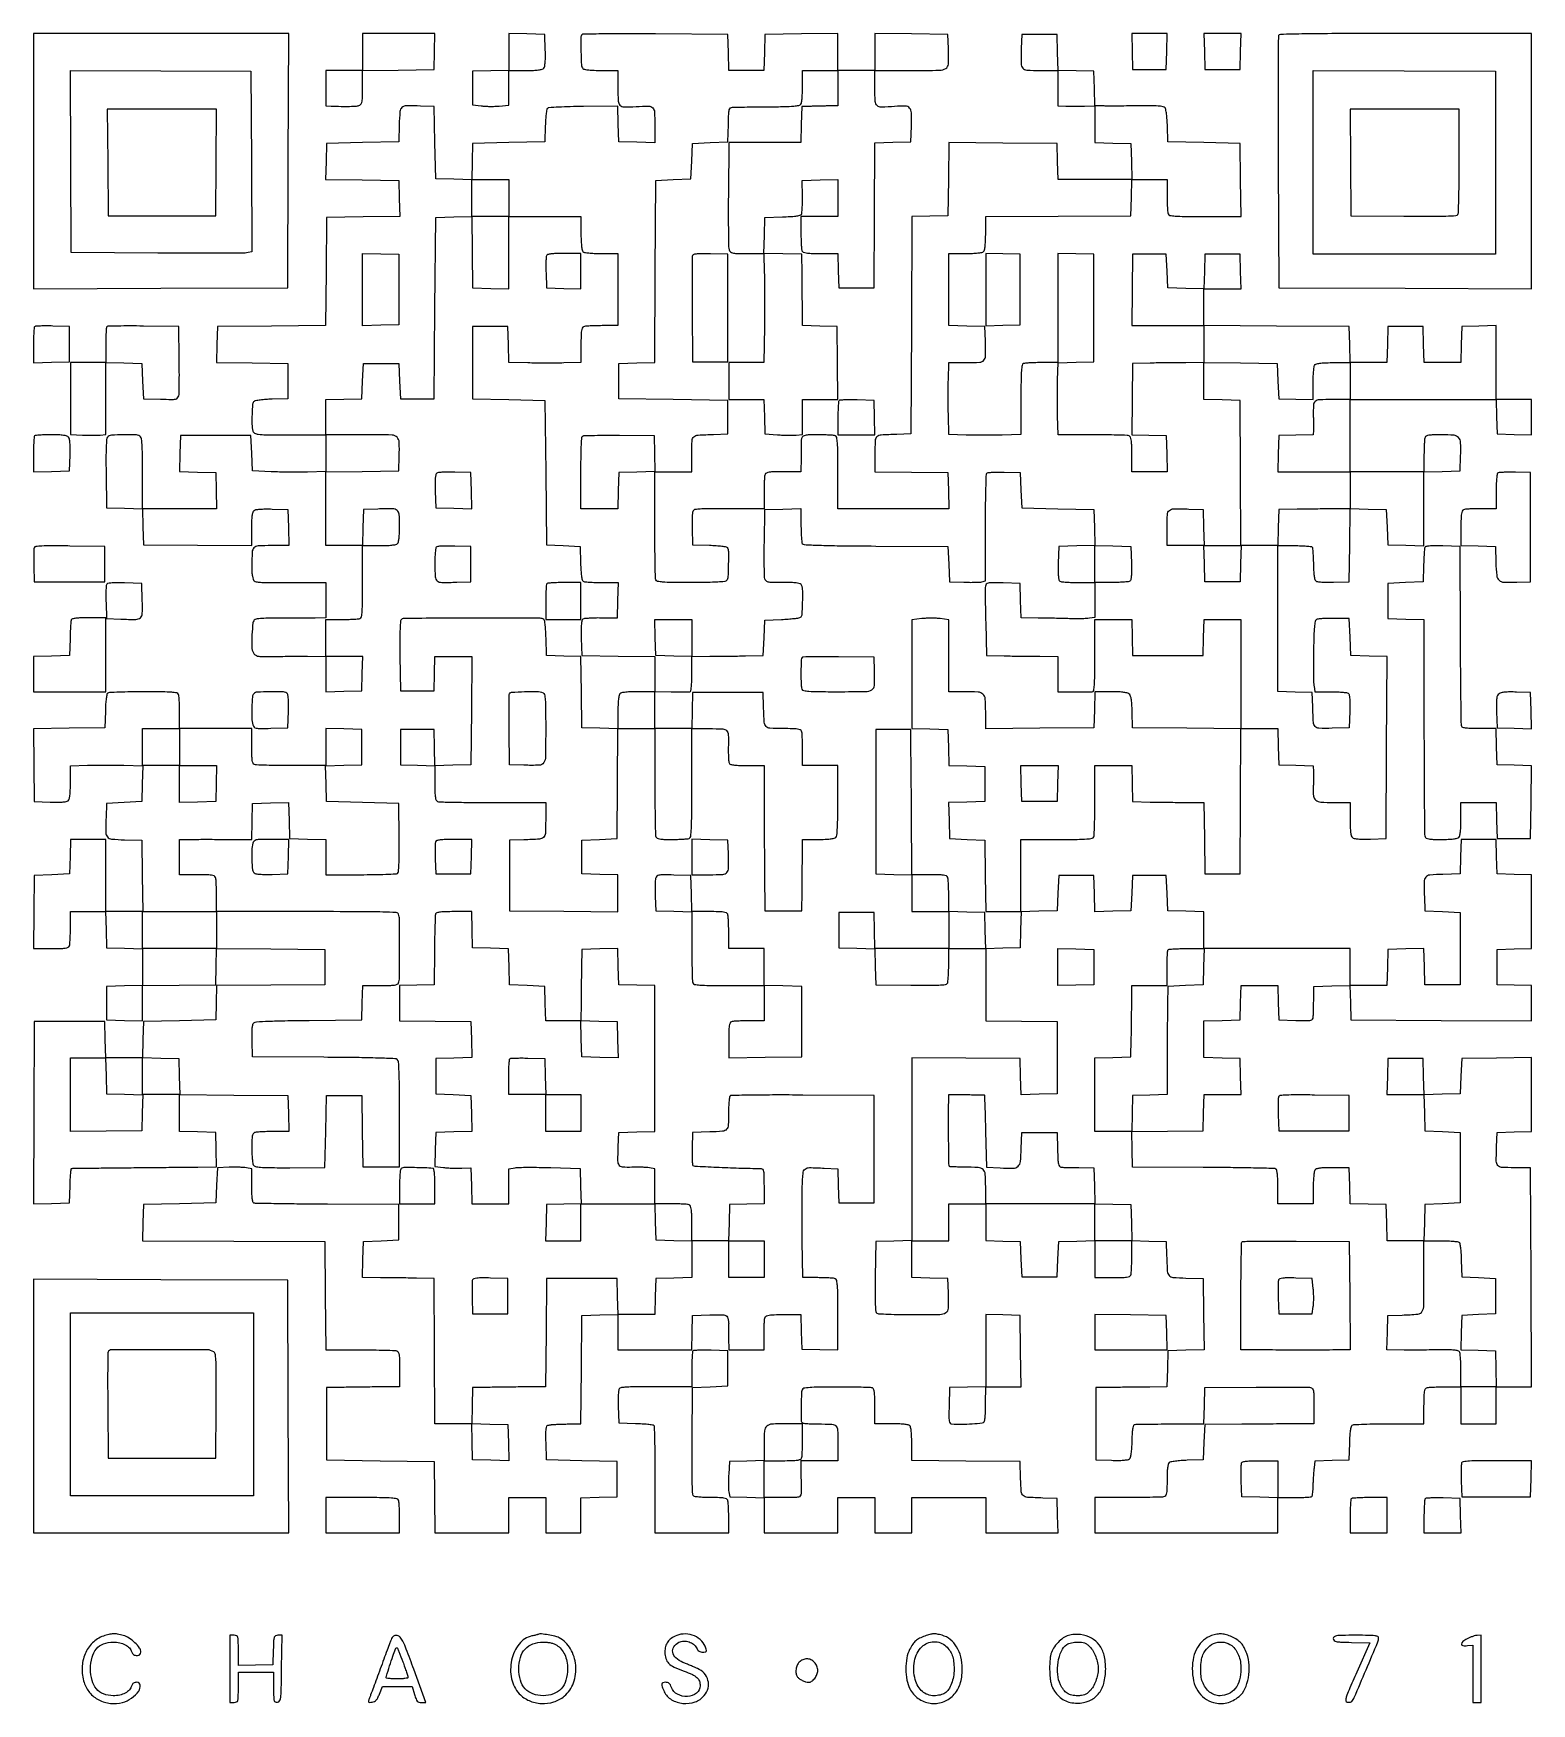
# Model space of a CAD drawing. Extents: x 179 to 1071, y 112 to 1107.
import ezdxf

# ---------------------------------------------------------------- set-up
doc = ezdxf.new("R2010")
doc.units = 0

msp = doc.modelspace()

# ---------------------------------------------------------------- linework, layer by layer
for points in [[(179, 1030.993714), (179, 954.987428), (254.75, 955.243714), (330.5, 955.5), (330.756286, 1031.25), (331.012572, 1107), (255.006286, 1107), (179, 1107)], [(833.216168, 1096.25), (833.5, 1085.5), (843.5, 1085.5), (853.5, 1085.5), (853.783832, 1096.25), (854.067663, 1107), (843.5, 1107), (832.932337, 1107)], [(876.216168, 1096.25), (876.5, 1085.5), (887, 1085.5), (897.5, 1085.5), (897.783832, 1096.25), (898.067663, 1107), (887, 1107), (875.932337, 1107)], [(223.235953, 1030.25), (223.5, 998.5), (255.5, 998.5), (287.5, 998.5), (287.764047, 1030.25), (288.028094, 1062), (255.5, 1062), (222.971906, 1062)], [(462, 1009), (462, 998), (451, 998), (440, 998), (440, 1009), (440, 1020), (451, 1020), (462, 1020)], [(396.5, 954.5), (396.5, 933.5), (385.75, 933.216168), (375, 932.932337), (375, 954.5), (375, 976.067663), (385.75, 975.783832), (396.5, 975.5)], [(746, 954.5), (746, 932.930034), (756.25, 933.215017), (766.5, 933.5), (766.5, 954.5), (766.5, 975.5), (756.25, 975.784983), (746, 976.069966)], [(571, 746.966168), (571, 735.932337), (560.25, 736.216168), (549.5, 736.5), (549.216168, 747.25), (548.932337, 758), (559.966168, 758), (571, 758)], [(266, 682), (266, 671), (277.033832, 671), (288.067663, 671), (287.783832, 660.25), (287.5, 649.5), (276.75, 649.216168), (266, 648.932337), (266, 659.966168), (266, 671), (255, 671), (244, 671), (244, 682), (244, 693), (255, 693), (266, 693)], [(788.783832, 660.25), (788.5, 649.5), (778, 649.5), (767.5, 649.5), (767.216168, 660.25), (766.932337, 671), (778, 671), (789.067663, 671)], [(288, 573), (288, 562), (266, 562), (244, 562), (244, 573), (244, 584), (266, 584), (288, 584)], [(810.5, 551), (810.5, 540.5), (799.75, 540.216168), (789, 539.932337), (789, 551), (789, 562.067663), (799.75, 561.783832), (810.5, 561.5)], [(526.784178, 507.715822), (527.068357, 496.931643), (516.284178, 497.215822), (505.5, 497.5), (505.215822, 508.284178), (504.931643, 519.068357), (515.715822, 518.784178), (526.5, 518.5)], [(222.216168, 486.25), (222.5, 475.5), (233.25, 475.216168), (244, 474.932337), (244, 486), (244, 497.067663), (254.75, 496.783832), (265.5, 496.5), (265.783832, 485.75), (266.067663, 475), (255.067663, 475), (244.067663, 475), (243.783832, 464.25), (243.5, 453.5), (222.25, 453.230112), (201, 452.960225), (201, 474.980112), (201, 497), (211.466168, 497), (221.932337, 497)], [(614, 377), (614, 366), (603.5, 366), (593, 366), (593, 377), (593, 388), (603.5, 388), (614, 388)], [(179, 289.506286), (179, 214), (255.006326, 214), (331.012652, 214), (330.756326, 289.25), (330.5, 364.5), (254.75, 364.756286), (179, 365.012572)], [(310, 290.5), (310, 236), (255.5, 236), (201, 236), (201, 290.5), (201, 345), (255.5, 345), (310, 345)], [(811, 333.519888), (811, 323), (832.534983, 323), (854.069966, 323), (853.784983, 333.25), (853.5, 343.5), (832.25, 343.769888), (811, 344.039775)], [(461.784178, 267.715822), (462.068357, 256.931643), (451.284178, 257.215822), (440.5, 257.5), (440.215294, 268.336174), (439.930588, 279.172348), (450.715294, 278.836174), (461.5, 278.5)]]:
    msp.add_lwpolyline(points, close=True)
for points in [[(505.677156, 1106.343823, 0.19866), (504.898092, 1104.465578, 0.006731), (505.000122, 1096.29627, 0.007021), (505.325698, 1088.159305, 0.184907), (506.2, 1086.2, 0.150969), (507.200304, 1085.671932, 0.019349), (509.630442, 1085.311224, 0.018472), (512.928253, 1085.074295, 0.008695), (517.2, 1085), (527, 1085), (527, 1074.616631, 0.011437), (527.180377, 1066.73228, 0.183493), (528.221517, 1064.32826, 0.201455), (530.555518, 1063.337162, 0.014178), (537.801517, 1063.513862, -0.013747), (545.311192, 1063.703452, -0.197834), (547.726937, 1062.702314, -0.186894), (548.809247, 1060.264125, -0.012062), (549, 1052.35776), (549, 1041.932337), (538.25, 1042.216168), (527.5, 1042.5), (527.217252, 1053.14319), (526.934504, 1063.786379), (506.445886, 1063.571824, 0.004233), (498.525097, 1063.421808, 0.006583), (491.700285, 1063.144779, 0.00244), (485.867111, 1062.802466, 0.18246), (485.019345, 1062.419345, 0.159741), (484.636047, 1061.662134, 0.008629), (484.271541, 1058.969041, 0.012757), (483.970262, 1055.694927, 0.008907), (483.790711, 1051.990711), (483.5, 1042.5), (462, 1042), (440.5, 1041.5), (440.215829, 1030.716515), (439.931657, 1019.93303), (429.215829, 1020.216515), (418.5, 1020.5), (418, 1042), (417.5, 1063.5), (409.503355, 1063.796504, 0.010944), (401.041159, 1063.924926, 0.179106), (398.432921, 1062.939704, 0.195806), (397.211819, 1060.526579, 0.013482), (396.784869, 1052.7397), (396.5, 1042.5), (375, 1042), (353.5, 1041.5), (353.216367, 1030.769596), (352.932734, 1020.039192), (374.716367, 1019.769596), (396.5, 1019.5), (396.783633, 1008.769596), (397.067266, 998.039192), (375.283633, 997.769596), (353.5, 997.5), (353.236165, 965.263835), (352.97233, 933.02767), (320.736165, 932.763835), (288.5, 932.5), (288.216371, 921.769986), (287.932742, 911.039971), (309.216371, 910.769986), (330.5, 910.5), (330.5, 900), (330.5, 889.5), (321.054124, 889.209882, 0.009679), (317.346001, 889.024093, 0.013265), (314.020329, 888.704018, 0.009997), (311.288784, 888.312199, 0.133347), (310.373712, 887.89519, 0.20101), (309.51104, 886.243559, 0.010957), (309.13582, 880.266421, 0.01745), (309.100481, 874.259667, 0.054104), (309.653743, 870.25, 0.213201), (310.687475, 868.932612, 0.0961), (312.835432, 868.282876, 0.024195), (317.383932, 868.038171, 0.001342), (331.608408, 868), (353, 868), (353, 857.062384), (353, 846.124768), (342.25, 845.812384, -0.005974), (337.339037, 845.728381, -0.003446), (331.426562, 845.738638, -0.003442), (325.490373, 845.830717, -0.005757), (320.5, 846), (309.5, 846.5), (309, 857), (308.5, 867.5), (287.5, 867.5), (266.5, 867.5), (266.216515, 856.784171), (265.93303, 846.068343), (276.716515, 845.784171), (287.5, 845.5), (287.783832, 834.75), (288.067663, 824), (266.033832, 824), (244, 824), (244, 844.8, 0.003169), (243.937931, 854.593081, 0.010454), (243.721154, 861.045513, 0.00933), (243.391927, 865.538104, 0.175156), (242.8, 866.8, 0.186495), (240.31384, 867.90026, 0.014231), (232.84729, 868.045357, 0.013612), (225.364616, 867.773982, 0.206513), (223.10135, 866.62212, 0.155745), (222.558532, 865.27761, 0.008655), (222.29582, 860.705807, 0.010005), (222.166681, 854.276081, 0.003345), (222.228906, 844.87212), (222.5, 824.5), (233.216508, 824.216508), (243.933016, 823.933016), (244.216508, 813.216508), (244.5, 802.5), (276.75, 802.236147), (309, 801.972294), (309, 811.863702, -0.00733), (309.070127, 816.647007, -0.024158), (309.314717, 819.791596, -0.0351), (309.728606, 821.875048, -0.154154), (310.399285, 822.916414, -0.132968), (311.486141, 823.412685, -0.020746), (313.849829, 823.703614, -0.018924), (317.042317, 823.84141, -0.009044), (321.149285, 823.788859), (330.5, 823.5), (330.783832, 812.75), (331.067663, 802), (320.650463, 802, 0.012441), (312.725895, 801.802795, 0.191357), (310.287163, 800.690525, 0.181686), (309.21166, 798.183837, 0.011015), (309.013655, 789.872445, 0.010648), (309.084288, 786.251708, 0.030066), (309.339058, 783.735696, 0.043438), (309.774808, 782.013719, 0.136692), (310.44782, 781.043305, 0.131997), (311.60031, 780.514404, 0.020002), (314.137717, 780.188419, 0.017993), (317.613058, 780.008263, 0.008019), (322.19782, 780.009308, -0.001953), (326.884095, 780.06723, -0.001151), (332.484672, 780.101684, -0.001151), (338.080299, 780.110352, -0.001969), (342.75, 780.088447), (353, 780), (353, 769.5), (353, 759), (346.75, 758.81562, -0.005652), (343.43569, 758.75533, -0.001558), (338.223437, 758.735686, -0.001574), (332.318353, 758.750428, -0.001645), (326.5, 758.802421, 0.006432), (321.027344, 758.798936, 0.00918), (316.171875, 758.644193, 0.005705), (312.123897, 758.394409, 0.123531), (311, 758.023391, 0.227174), (309.702219, 755.950456, 0.015218), (309.111929, 748.78211, 0.019491), (309.020799, 741.634738, 0.116819), (309.966551, 738.0625, 0.113809), (311.014637, 736.862775, 0.112168), (312.487675, 736.235272, 0.043209), (315.106921, 735.991125, 0.00446), (321.314362, 736.005651, -0.001385), (325.98984, 736.045348, -0.000779), (331.665781, 736.068975, -0.000778), (337.395316, 736.074985, -0.001273), (342.25, 736.06017), (353, 736), (353, 725.466168), (353, 714.932337), (363.75, 715.216168), (374.5, 715.5), (374.784983, 725.75), (375.069966, 736), (364.034983, 736), (353, 736), (353, 747), (353, 758), (362.418213, 758, 0.005951), (366.140776, 758.044305, 0.007831), (369.534475, 758.178303, 0.005915), (372.361889, 758.367894, 0.07203), (373.418213, 758.606989, 0.258697), (374.303854, 759.662537, 0.030015), (374.724422, 762.835307, 0.015901), (374.950434, 768.485827, 0.002045), (375, 780.606989), (375, 802), (384.8, 802, 0.008695), (389.071747, 802.074295, 0.018472), (392.369558, 802.311224, 0.019349), (394.799696, 802.671932, 0.150969), (395.8, 803.2, 0.148968), (396.322517, 804.180477, 0.019972), (396.685351, 806.518882, 0.019094), (396.92447, 809.666907, 0.009407), (397, 813.680948, 0.016882), (396.762067, 820.72577, 0.213688), (395.545784, 823.013963, 0.166071), (392.871573, 823.936071, 0.009402), (384, 823.795054), (375.5, 823.5), (375.216168, 812.75), (374.932337, 802), (363.966168, 802), (353, 802), (353, 823.980498), (353, 845.960995), (374.75, 846.230498), (396.5, 846.5), (396.788833, 855.243181, 0.016693), (396.78584, 863.551545, 0.188815), (395.507376, 866.517514, 0.187183), (392.549301, 867.840276, 0.01636), (384.174986, 867.988484, -0.001786), (379.344771, 867.933177, -0.00108), (373.62484, 867.900473, -0.001082), (367.945265, 867.892566, -0.001903), (363.25, 867.914061), (353, 868), (353, 878.466168), (353, 888.932337), (363.75, 889.216168), (374.5, 889.5), (375, 900), (375.5, 910.5), (386, 910.5), (396.5, 910.5), (397, 900), (397.5, 889.5), (407.5, 889.5), (417.5, 889.5), (418, 943.5), (418.5, 997.5), (429.230014, 997.783629), (439.960029, 998.067258), (440.230014, 976.783629), (440.5, 955.5), (451.25, 955.216168), (462, 954.932337), (462, 976.466168), (462, 998), (483.5, 998), (505, 998), (505, 988.2, 0.008695), (505.074295, 983.928253, 0.018472), (505.311224, 980.630442, 0.019349), (505.671932, 978.200304, 0.150969), (506.2, 977.2, 0.150969), (507.200304, 976.671932, 0.019349), (509.630442, 976.311224, 0.018472), (512.928253, 976.074295, 0.008695), (517.2, 976), (527, 976), (527, 954.5), (527, 933), (517.581787, 933, 0.005951), (513.859224, 932.955695, 0.007831), (510.465525, 932.821697, 0.005915), (507.638111, 932.632106, 0.07203), (506.581787, 932.393011, 0.20495), (505.767927, 931.602718, 0.063217), (505.302822, 929.919034, 0.030446), (505.059651, 926.973908, 0.005377), (505, 921.426843), (505, 911.067663), (494.75, 910.783832, -0.004684), (490.017836, 910.697145, -0.002563), (484.216004, 910.674961, -0.002554), (478.322393, 910.712734, -0.004068), (473.283205, 910.811779), (462.06641, 911.123557), (461.783205, 921.811779), (461.5, 932.5), (451, 932.5), (440.5, 932.5), (440.5, 911), (440.5, 889.5), (462, 889), (483.5, 888.5), (484, 845.5), (484.5, 802.5), (494.5, 802), (504.5, 801.5), (504.788805, 791.535034, 0.00836), (504.987032, 787.199826, 0.019108), (505.315749, 783.944063, 0.01918), (505.737468, 781.589, 0.199883), (506.288805, 780.800347, 0.117316), (507.172694, 780.495069, 0.006928), (510.018212, 780.252233, 0.010144), (513.447742, 780.077209, 0.007284), (517.283832, 780.015313), (527.067663, 780), (526.783832, 769.360162), (526.5, 758.720324), (517, 758.875916, 0.008477), (513.267297, 758.873765, 0.011633), (509.912616, 758.736838, 0.008474), (507.138998, 758.511662, 0.12171), (506.21316, 758.183968, 0.19563), (505.603218, 757.296243, 0.031784), (505.279851, 755.186351, 0.022585), (505.139396, 751.949877, 0.006433), (505.21316, 746.918214), (505.5, 736.5), (527.25, 736.230498), (549, 735.960995), (549, 725.480498), (549, 715), (539.2, 715, 0.008695), (534.928253, 714.925705, 0.018472), (531.630442, 714.688776, 0.019349), (529.200304, 714.328068, 0.150969), (528.2, 713.8, 0.151095), (527.671586, 712.798441, 0.019308), (527.311014, 710.362299, 0.018432), (527.074219, 707.054729, 0.008652), (527, 702.766168), (527, 692.932337), (516.25, 693.216168), (505.5, 693.5), (505.230213, 714.715235), (504.960427, 735.930471), (494.730213, 736.215235), (484.5, 736.5), (484.212654, 746.964064, 0.008911), (484.027142, 751.058784, 0.013938), (483.706738, 754.571194, 0.008833), (483.314802, 757.424498, 0.219174), (482.886527, 758.07013, 0.139118), (480.662321, 758.702763, 0.000236), (440.480515, 758.709988, 0.000236), (400.299744, 758.679343, 0.138969), (398.073509, 758.045431, 0.242257), (397.53338, 757.148162, 0.006868), (397.289177, 752.525207, 0.009873), (397.164605, 746.069062, 0.003122), (397.22917, 736.428109), (397.5, 715.5), (407.5, 715.5), (417.5, 715.5), (417.784983, 725.75), (418.069966, 736), (429.048836, 736), (440.027706, 736), (439.763853, 703.75), (439.5, 671.5), (428.784171, 671.216515), (418.068343, 670.93303), (417.784171, 681.716515), (417.5, 692.5), (407.5, 692.5), (397.5, 692.5), (397.5, 682), (397.5, 671.5), (407.75, 671.215017), (418, 670.930034), (418, 660.572006, 0.005378), (418.059653, 655.025624, 0.030449), (418.302828, 652.080782, 0.063222), (418.767938, 650.397244, 0.204941), (419.581787, 649.606989, 0.086353), (420.83112, 649.361364, 0.000865), (429.928025, 649.178303, 0.002793), (440.425508, 649.043875, 0.001805), (452.581787, 649), (484, 649), (484, 638.519052, -0.011573), (483.815028, 630.528292, -0.199796), (482.72373, 628.214363, -0.170244), (480.243436, 627.170229, -0.007926), (471, 626.75078), (462.5, 626.5), (462.5, 605.5), (462.5, 584.5), (494.75, 584.236147), (527, 583.972294), (527, 594.952315), (527, 605.932337), (516.25, 606.216168), (505.5, 606.5), (505.5, 616.5), (505.5, 626.5), (516, 627), (526.5, 627.5), (526.763664, 660.25), (527.027329, 693), (538.013664, 693), (549, 693), (549, 661.581787, 0.001805), (549.043875, 649.425508, 0.002793), (549.178303, 638.928025, 0.000865), (549.361364, 629.83112, 0.086353), (549.606989, 628.581787, 0.191652), (550.343123, 627.783827, 0.070258), (551.832752, 627.312102, 0.03479), (554.394852, 627.063195, 0.006824), (559.025201, 627, 0.006352), (562.515192, 627.044336, 0.008233), (565.712778, 627.178303, 0.006434), (568.376466, 627.368294, 0.070701), (569.418213, 627.606989, 0.279562), (570.345967, 628.804405, 0.016522), (570.733108, 633.57718, 0.010731), (570.953519, 641.91322, 0.001243), (571, 660.606989), (571, 693), (581.432612, 693, -0.010909), (589.414336, 692.82583, -0.189808), (591.745412, 691.788218, -0.190472), (592.738875, 689.441195, -0.010998), (592.754705, 681.482735, 0.009076), (592.748843, 678.322117, 0.012159), (592.865212, 675.458426, 0.009384), (593.063741, 673.092002, 0.113258), (593.356162, 672.232735, 0.203718), (594.162688, 671.662668, 0.024675), (596.353075, 671.300161, 0.02105), (599.532421, 671.069002, 0.007621), (604.059017, 671), (614, 671), (614.059069, 649.75, 0.000477), (614.095388, 640.024891, 0.000273), (614.156873, 628.279688, 0.000272), (614.231613, 616.463259, 0.000452), (614.309069, 606.5), (614.5, 584.5), (625.5, 584.5), (636.5, 584.5), (636.631648, 596, -0.000048), (636.690668, 601.113084, -0.000032), (636.75939, 606.985938, -0.000032), (636.826894, 612.692985, -0.000062), (636.881648, 617.25), (637, 627), (646.3, 627, 0.009379), (650.323492, 627.075482, 0.019071), (653.477016, 627.314516, 0.019949), (655.818776, 627.677271, 0.149044), (656.8, 628.2, 0.175156), (657.391927, 629.461896, 0.00933), (657.721154, 633.954487, 0.010454), (657.937931, 640.406919, 0.003169), (658, 650.2), (658, 671), (647.5, 671), (637, 671), (637, 680.418213, 0.005951), (636.955695, 684.140776, 0.007831), (636.821697, 687.534475, 0.005915), (636.632106, 690.361889, 0.07203), (636.393011, 691.418213, 0.205067), (635.602227, 692.232211, 0.063152), (633.916669, 692.697253, 0.03041), (630.967894, 692.940378, 0.005366), (625.412063, 693, -0.011811), (617.50883, 693.186713, -0.20073), (615.207017, 694.280037, -0.169127), (614.169054, 696.76211, -0.007876), (613.75078, 706), (613.5, 714.5), (592.5, 714.5), (571.5, 714.5), (571.216168, 703.75), (570.932337, 693), (559.966168, 693), (549, 693), (549, 704.057083), (549, 715.114167), (558.75, 714.99507, 0.000735), (562.575991, 714.953959, 0.001021), (566.003125, 714.929174, 0.000623), (568.888698, 714.917796, 0.013067), (569.75, 714.937986, 0.327659), (570.357701, 715.432272, 0.034235), (570.718762, 717.34845, 0.023455), (570.939475, 720.456266, 0.006), (571, 725.5), (571, 736), (581.75, 736.074274, 0.00076), (586.626468, 736.115378, 0.000454), (592.426563, 736.178349, 0.000454), (598.202906, 736.251555, 0.000788), (603, 736.324274), (613.5, 736.5), (614, 747), (614.5, 757.5), (624.5, 758, 0.006908), (628.421662, 758.25044, 0.009562), (631.929688, 758.590774, 0.006561), (634.839447, 758.968104, 0.108507), (635.75, 759.309017, 0.237004), (636.646896, 760.8364, 0.007977), (637.003957, 768.030764, 0.013077), (637.056243, 775.016192, 0.087155), (636.393011, 778.418213, 0.205067), (635.602227, 779.232211, 0.063152), (633.916669, 779.697253, 0.03041), (630.967894, 779.940378, 0.005366), (625.412063, 780, -0.003749), (618.87726, 780.049, -0.047055), (616.424173, 780.317543, -0.148215), (615.1922, 780.986367, -0.135378), (614.485341, 782.25, -0.054895), (614.275402, 783.840683, -0.002293), (614.178292, 789.567187, -0.003942), (614.14779, 796.365834, -0.002788), (614.216289, 804), (614.5, 823.5), (625.25, 823.783832), (636, 824.067663), (636.015313, 814.283832, 0.007446), (636.078478, 810.445755, 0.010327), (636.257301, 807.010011, 0.007153), (636.505667, 804.161134, 0.116668), (636.817601, 803.260888, 0.244093), (637.986595, 802.582008, 0.003257), (646.598474, 802.230455, 0.005775), (659.111082, 801.945932, 0.001278), (680.552288, 801.760888), (723.5, 801.5), (724, 791), (724.5, 780.5), (733, 780.204946, 0.006721), (736.415398, 780.132335, 0.007927), (739.648345, 780.158326, 0.007056), (742.371836, 780.261883, 0.048419), (743.696495, 780.460569), (745.892991, 781.011246), (745.882325, 812.641453, -0.002643), (745.942957, 824.89413, -0.004303), (746.13889, 835.292787, -0.001058), (746.405888, 844.321715, -0.190692), (746.775478, 845.175478, -0.174282), (747.511035, 845.522034, -0.008932), (750.17809, 845.728715, -0.01335), (753.418558, 845.834969, -0.009213), (757.089648, 845.789648), (766.5, 845.5), (767, 835), (767.5, 824.5), (789, 824), (810.5, 823.5), (810.783485, 812.784171), (811.06697, 802.068343), (800.283485, 801.784171), (789.5, 801.5), (789.211769, 791.582645, 0.006827), (789.138177, 786.804805, 0.023663), (789.278982, 783.717063, 0.033714), (789.604266, 781.705135, 0.19692), (790.211769, 780.847958, 0.115445), (791.139851, 780.524351, 0.007585), (793.985645, 780.266219, 0.010675), (797.421391, 780.080714, 0.007755), (801.25, 780.015313), (811, 780), (811, 769.611291), (811, 759.222582), (807.75, 758.715144, -0.027323), (805.963611, 758.535454, -0.006407), (802.957812, 758.436813, -0.006583), (799.492576, 758.41316, -0.006427), (796, 758.480207, 0.001806), (792.014612, 758.593567, 0.000915), (786.996214, 758.708981, 0.000909), (781.815391, 758.809225, 0.001356), (777.284983, 758.876354), (767.069966, 759), (766.784983, 769.25), (766.5, 779.5), (756.324028, 779.784166, 0.003383), (749.74952, 779.923252, 0.050695), (747.46738, 779.724393, 0.178388), (746.381595, 779.071646, 0.134689), (745.824028, 777.784166, 0.035779), (745.712747, 776.183068, 0.001486), (745.742058, 770.442849, 0.002569), (745.832011, 763.636615, 0.001821), (746, 756), (746.5, 736.5), (757, 736.324274, 0.000788), (761.797094, 736.251555, 0.000454), (767.573437, 736.178349, 0.000454), (773.373532, 736.115378, 0.00076), (778.25, 736.074274), (789, 736), (789, 725.5), (789, 715), (793.5, 714.933333, 0.001265), (795.58262, 714.907751, 0.000684), (798.146875, 714.88625, 0.000681), (800.758576, 714.871479, 0.001073), (803, 714.866667, 0.001208), (805.024261, 714.871557, 0.001356), (806.971875, 714.88625, 0.001243), (808.62981, 714.907376, 0.007297), (809.5, 714.933333, 0.350434), (810.337788, 715.665967, 0.02718), (810.731783, 718.832524, 0.015336), (810.951374, 724.493626, 0.002025), (811, 736.5), (811, 758), (821.966168, 758), (832.932337, 758), (833.216168, 747.25), (833.5, 736.5), (854.5, 736.5), (875.5, 736.5), (875.783832, 747.25), (876.067663, 758), (887.033832, 758), (898, 758), (898, 725.486147), (898, 692.972294), (865.75, 693.236147), (833.5, 693.5), (833.224459, 703, 0.007256), (833.011887, 707.882684, 0.030165), (832.663989, 710.808934, 0.052369), (832.125269, 712.659461, 0.135585), (831.28333, 713.75, 0.112726), (830.072862, 714.289555, 0.020263), (827.617448, 714.671413, 0.018576), (824.372904, 714.920469, 0.009866), (820.342702, 715), (811.067663, 715), (810.783832, 704.25), (810.5, 693.5), (778.25, 693.236147), (746, 692.972294), (746, 702.950963, 0.017653), (745.72574, 710.716687, 0.189783), (744.39405, 713.503961, 0.17473), (741.465166, 714.756153, 0.014513), (733.065741, 715), (724, 715), (724, 736.406162), (724, 757.812324), (718.982851, 758.502359, 0.022597), (716.632819, 758.71797, 0.011676), (713.682027, 758.78572, 0.011583), (710.639297, 758.714017, 0.017206), (707.982851, 758.49801), (702, 757.803626), (702, 725.435645), (702, 693.067663), (712.75, 692.783832), (723.5, 692.5), (723.783492, 681.783492), (724.066984, 671.066984), (734.783492, 670.783492), (745.5, 670.5), (745.5, 660), (745.5, 649.5), (734.716515, 649.215829), (723.93303, 648.931657), (724.216515, 638.215829), (724.5, 627.5), (735, 627), (745.5, 626.5), (745.769888, 605.25), (746.039775, 584), (756.553719, 584), (767.067663, 584), (766.783832, 573.25), (766.5, 562.5), (756.284183, 562.215394), (746.068365, 561.930789), (745.784183, 572.715394), (745.5, 583.5), (734.75, 583.783832), (724, 584.067663), (724, 593.452044, 0.005972), (723.955693, 597.161644, 0.007852), (723.821697, 600.544413, 0.005942), (723.632085, 603.36267, 0.07196), (723.393011, 604.418213, 0.205218), (722.601595, 605.23239, 0.063068), (720.913621, 605.69735, 0.030363), (717.960143, 605.940414, 0.005351), (712.393011, 606), (702, 606), (701.967893, 616.75, 0.000586), (701.942537, 622.848485, 0.000113), (701.881212, 633.889063, 0.00012), (701.803665, 646.769046, 0.000111), (701.717893, 660), (701.5, 692.5), (691, 692.5), (680.5, 692.5), (680.5, 649.5), (680.5, 606.5), (691.25, 606.216168), (702, 605.932337), (702, 594.966168), (702, 584), (713, 584), (724, 584), (724, 573), (724, 562), (702.033832, 562), (680.067663, 562), (679.783832, 572.75), (679.5, 583.5), (669, 583.5), (658.5, 583.5), (658.5, 573), (658.5, 562.5), (669.216508, 562.216508), (679.933016, 561.933016), (680.216508, 551.216508), (680.5, 540.5), (701.428109, 540.22917, 0.002701), (711.928451, 540.150006, 0.012029), (718.091209, 540.285113, 0.012869), (722.095412, 540.572759, 0.230932), (723.162796, 541.22917, 0.115844), (723.482259, 542.147219, 0.007444), (723.73694, 544.990756, 0.010563), (723.920078, 548.422631, 0.007655), (723.984687, 552.25), (724, 562), (735, 562), (746, 562), (746, 540.519888), (746, 519.039775), (767.25, 518.769888), (788.5, 518.5), (788.5, 497), (788.5, 475.5), (777.784171, 475.216515), (767.068343, 474.93303), (766.784171, 485.716515), (766.5, 496.5), (734.25, 496.763853), (702, 497.027706), (702, 442.547685), (702, 388.067663), (691.25, 387.783832), (680.5, 387.5), (680.22917, 366.571891, 0.002701), (680.150006, 356.071549, 0.012029), (680.285113, 349.908791, 0.012869), (680.572759, 345.904588, 0.230932), (681.22917, 344.837204, 0.130234), (682.255403, 344.512402, 0.002327), (688.069535, 344.26306, 0.005646), (694.885685, 344.079565, 0.003716), (702.730948, 344.015313, 0.003851), (718.726348, 344.126401, 0.135259), (722.282707, 345.162662, 0.252085), (723.813811, 347.809114, 0.01633), (723.795054, 357), (723.5, 365.5), (712.75, 365.783832), (702, 366.067663), (702, 377.033832), (702, 388), (713, 388), (724, 388), (724, 399), (724, 410), (735, 410), (746, 410), (746, 399.034983), (746, 388.069966), (756.25, 387.784983), (766.5, 387.5), (767, 377), (767.5, 366.5), (778, 366.5), (788.5, 366.5), (789, 377), (789.5, 387.5), (800.25, 387.783832), (811, 388.067663), (811, 377.033832), (811, 366), (821.393011, 366, 0.005351), (826.960143, 366.059586, 0.030363), (829.913621, 366.30265, 0.063068), (831.601595, 366.76761, 0.205218), (832.393011, 367.581787, 0.072102), (832.632129, 368.638915, 0.005887), (832.821697, 371.475801, 0.007809), (832.955696, 374.880803, 0.005929), (833, 378.616771), (833, 388.069966), (843.25, 387.784983), (853.5, 387.5), (853.75078, 379, 0.008001), (854.167162, 369.85434, 0.165236), (855.196667, 367.34273, 0.196929), (857.49116, 366.190479, 0.012174), (865.2603, 365.784869), (875.5, 365.5), (875.769789, 344.284032), (876.039577, 323.068065), (865.269789, 322.784032), (854.5, 322.5), (854.216168, 311.75), (853.932337, 301), (843.716168, 300.878498, -0.000018), (839.011865, 300.822715, -0.00001), (833.269749, 300.754941, -0.00001), (827.453221, 300.686515, -0.000016), (822.5, 300.628498), (811.5, 300.5), (811.5, 279), (811.5, 257.5), (820.850715, 257.211141, 0.009201), (824.892546, 257.160695, 0.018158), (828.099804, 257.296226, 0.018909), (830.507799, 257.577687, 0.135457), (831.565629, 258.054467, 0.155031), (832.207107, 259.05425, 0.027795), (832.668713, 261.249332, 0.02215), (833.009433, 264.409522, 0.008399), (833.214914, 268.843326, -0.005968), (833.423172, 273.864777, -0.031747), (833.743385, 276.592446, -0.066436), (834.231494, 278.10059, -0.264839), (835, 278.63465, -0.01907), (836.110313, 278.69176, -0.000368), (841.850999, 278.763631, -0.000888), (848.552126, 278.83069, -0.000595), (856.216168, 278.88465), (875.932337, 279), (876.216168, 289.75), (876.5, 300.5), (907, 300.779881, -0.001543), (918.833446, 300.851959, -0.002337), (929.128125, 300.834787, -0.000876), (937.982137, 300.763127, -0.057195), (939.5, 300.573771, -0.168817), (940.592675, 299.868988, -0.121614), (941.191055, 298.534141, -0.040844), (941.448808, 295.905343, -0.004024), (941.5, 289.544095), (941.5, 279.000412), (931, 278.939798, 0.000371), (925.512826, 278.904048, 0.00011), (917.121875, 278.841297, 0.000111), (907.692912, 278.766623, 0.000119), (898.5, 278.689593), (876.5, 278.5), (876, 268), (875.5, 257.5), (866.054124, 257.209882, 0.010217), (862.34104, 257.019842, 0.013854), (858.999888, 256.687053, 0.010763), (856.259099, 256.277004, 0.131421), (855.304124, 255.837437, 0.160543), (854.70311, 254.878173, 0.029015), (854.314356, 252.781358, 0.022826), (854.072614, 249.753213, 0.008505), (854, 245.484544, -0.006325), (853.937985, 240.582498, -0.033385), (853.690975, 237.906532, -0.068138), (853.221211, 236.359783, -0.195813), (852.418213, 235.606989, -0.082815), (851.224124, 235.363499, -0.001919), (845.4501, 235.178303, -0.004216), (838.665423, 235.044003, -0.00284), (830.918213, 235), (811, 235), (811, 224.5), (811, 214), (865.5, 214), (920, 214), (920, 224.5), (920, 235), (929.940983, 235, 0.00746), (933.786464, 235.057378, 0.011518), (937.105837, 235.233054, 0.00599), (939.864695, 235.476159, 0.233445), (940.372299, 235.793375, 0.10677), (940.574085, 236.362294, 0.00702), (940.773561, 238.103455, 0.009921), (940.942349, 240.203897, 0.007236), (941.049745, 242.543375, -0.005029), (941.157143, 245.132315, -0.003738), (941.325846, 247.988754, -0.003778), (941.525526, 250.681363, -0.008533), (941.726907, 252.716215), (942.216955, 256.932429), (952.358477, 257.216215), (962.5, 257.5), (962.788805, 267.464966, -0.00836), (962.987032, 271.800174, -0.019108), (963.315749, 275.055937, -0.01918), (963.737468, 277.411, -0.199883), (964.288805, 278.199653, -0.131294), (965.274703, 278.510062, -0.002049), (971.239524, 278.747767, -0.005289), (978.209892, 278.923129, -0.003459), (986.25, 278.984687), (1007, 279), (1007, 289.393011, -0.005351), (1007.059586, 294.960143, -0.030363), (1007.30265, 297.913621, -0.063068), (1007.76761, 299.601595, -0.205218), (1008.581787, 300.393011, -0.07203), (1009.638111, 300.632106, -0.005915), (1012.465525, 300.821697, -0.007831), (1015.859224, 300.955695, -0.005951), (1019.581787, 301), (1029, 301), (1029, 290), (1029, 279), (1039.5, 279), (1050, 279), (1050, 290), (1050, 301), (1060.507242, 301), (1071.014483, 301), (1070.757242, 366.25), (1070.5, 431.5), (1060.704844, 431.5, -0.013476), (1053.2306, 431.701484, -0.207462), (1050.977276, 432.826381, -0.175915), (1050.063646, 435.326274, -0.009205), (1050.204946, 444), (1050.5, 452.5), (1060.75, 452.784983), (1071, 453.069966), (1071, 475.055272), (1071, 497.040577), (1050.25, 496.770288), (1029.5, 496.5), (1029, 486), (1028.5, 475.5), (1017.784171, 475.216515), (1007.068343, 474.93303), (1006.784171, 485.716515), (1006.5, 496.5), (996, 496.5), (985.5, 496.5), (985.216168, 485.75), (984.932337, 475), (995.932337, 475), (1006.932337, 475), (1007.216168, 464.25), (1007.5, 453.5), (1018, 453), (1028.5, 452.5), (1028.5, 431.5), (1028.5, 410.5), (1018, 410), (1007.5, 409.5), (1007.216168, 398.75), (1006.932337, 388), (996, 388), (985.067663, 388), (984.783832, 398.75), (984.5, 409.5), (973.783492, 409.783492), (963.066984, 410.066984), (962.783492, 420.783492), (962.5, 431.5), (952.712919, 431.5, 0.00665), (947.739107, 431.433843, 0.028066), (944.767521, 431.187479, 0.048144), (942.919948, 430.74503, 0.170654), (941.978232, 430, 0.109035), (941.605034, 428.965489, 0.009918), (941.304487, 426.223437, 0.012476), (941.090353, 422.902151, 0.009445), (941.015313, 419.25), (941, 410), (930.5, 410), (920, 410), (920, 419.940983, 0.007587), (919.930843, 424.498597, 0.021357), (919.698219, 427.677283, 0.025729), (919.330486, 429.856029, 0.19692), (918.75, 430.690983, 0.138479), (917.676974, 431.021977, 0.000607), (905.529688, 431.298816, 0.002861), (891.690619, 431.5182, 0.001794), (875.5, 431.624134), (833.5, 431.748268), (833.216371, 442.354149), (832.932742, 452.960029), (854.216371, 453.230014), (875.5, 453.5), (875.783832, 464.25), (876.067663, 475), (887.067663, 475), (898.067663, 475), (897.783832, 485.75), (897.5, 496.5), (886.75, 496.783832), (876, 497.067663), (876, 508), (876, 518.932337), (886.75, 519.216168), (897.5, 519.5), (897.784983, 529.75), (898.069966, 540), (909, 540), (919.930034, 540), (920.215017, 529.75), (920.5, 519.5), (930.75, 519.215017, 0.003155), (937.434745, 519.07137, 0.051642), (939.662885, 519.267991, 0.198448), (940.66068, 519.92602, 0.140946), (941.082025, 521.215017, 0.002497), (941.123437, 522.555314, 0.000398), (941.189297, 525.178786, 0.000441), (941.261699, 528.269595, 0.000386), (941.332025, 531.5), (941.5, 539.5), (952.214647, 539.783473), (962.929295, 540.066946), (963.214647, 529.783473), (963.5, 519.5), (1017.25, 519.241313), (1071, 518.982626), (1071, 529.45633), (1071, 539.930034), (1060.75, 540.215017), (1050.5, 540.5), (1050.5, 551), (1050.5, 561.5), (1060.75, 561.784983), (1071, 562.069966), (1071, 584), (1071, 605.930034), (1060.75, 606.215017), (1050.5, 606.5), (1050.215017, 616.75), (1049.930034, 627), (1039.5, 627), (1029.069966, 627), (1028.784983, 616.75), (1028.5, 606.5), (1018.2603, 606.215131, 0.013827), (1010.45705, 605.781878, 0.200378), (1008.051258, 604.533568, 0.174565), (1007.074823, 601.86687, 0.010012), (1007.204946, 593), (1007.5, 584.5), (1018, 584), (1028.5, 583.5), (1028.5, 562), (1028.5, 540.5), (1018, 540.5), (1007.5, 540.5), (1007.215829, 551.283485), (1006.931657, 562.06697), (996.215829, 561.783485), (985.5, 561.5), (985.216168, 550.75), (984.932337, 540), (973.966168, 540), (963, 540), (963, 551), (963, 562), (919.5, 562), (876, 562), (876, 572.966168), (876, 583.932337), (865.25, 584.216168), (854.5, 584.5), (854, 595), (853.5, 605.5), (843.5, 605.5), (833.5, 605.5), (833, 595), (832.5, 584.5), (821.784171, 584.216515), (811.068343, 583.93303), (810.784171, 594.716515), (810.5, 605.5), (800, 605.5), (789.5, 605.5), (789, 595), (788.5, 584.5), (777.75, 584.216168), (767, 583.932337), (767, 605.466168), (767, 627), (788.393011, 627, 0.002045), (800.514173, 627.049566, 0.015901), (806.164693, 627.275578, 0.030015), (809.337463, 627.696146, 0.258697), (810.393011, 628.581787, 0.083055), (810.636631, 629.779435, 0.001841), (810.821697, 635.696775, 0.004125), (810.956005, 642.642891, 0.002771), (811, 650.581787), (811, 671), (821.966168, 671), (832.932337, 671), (833.216168, 660.25), (833.5, 649.5), (844, 649.296894, 0.001199), (848.795735, 649.215634, 0.000692), (854.567595, 649.139675, 0.000692), (860.361323, 649.079464, 0.00116), (865.230112, 649.046894), (875.960225, 649), (876.230112, 627.75), (876.5, 606.5), (887, 606.5), (897.5, 606.5), (897.760623, 649.75), (898.021245, 693), (908.976791, 693), (919.932337, 693), (920.216168, 682.25), (920.5, 671.5), (930.75, 671.215017), (941, 670.930034), (941.158618, 667.215017, -0.009111), (941.202301, 665.428615, -0.004082), (941.197748, 663.078929, -0.004039), (941.152577, 660.594352, -0.005476), (941.069086, 658.351551, 0.0351), (941.189863, 652.864747, 0.206684), (942.538296, 650.395327, 0.150497), (945.547934, 649.246629, 0.016465), (953.035184, 649), (963, 649), (963, 639.122445, 0.007345), (963.070162, 634.346734, 0.024181), (963.314808, 631.205854, 0.035127), (963.728754, 629.124417, 0.154085), (964.399285, 628.083586, 0.132968), (965.486141, 627.587315, 0.020746), (967.849829, 627.296386, 0.018924), (971.042317, 627.15859, 0.009044), (975.149285, 627.211141), (984.5, 627.5), (984.758596, 681.716081), (985.017192, 735.932162), (974.258596, 736.216081), (963.5, 736.5), (963, 747.5), (962.5, 758.5), (953.41633, 758.661814, 0.00916), (949.833901, 758.659999, 0.012233), (946.58494, 758.519266, 0.009506), (943.900461, 758.28576, 0.112286), (942.91633, 757.949315, 0.213319), (942.165576, 756.845817, 0.021603), (941.731737, 753.624509, 0.015532), (941.422434, 748.441935, 0.003196), (941.219569, 739.2875, 0.003247), (941.154221, 732.237969, 0.004203), (941.190639, 725.770391, 0.003195), (941.301244, 720.356453, 0.037146), (941.514882, 718.25), (942.090626, 715), (951.295313, 714.984687, -0.008207), (954.914932, 714.919251, -0.011175), (958.174541, 714.733781, -0.008212), (960.870929, 714.475189, -0.113823), (961.788231, 714.152042, -0.19692), (962.395734, 713.294865, -0.033714), (962.721018, 711.282937, -0.023663), (962.861823, 708.195195, -0.006827), (962.788231, 703.417355), (962.5, 693.5), (952.277755, 693.215323, -0.012089), (944.474513, 693.186732, -0.207027), (942.198021, 694.227472, -0.170037), (941.167898, 696.685433, -0.007628), (940.75078, 706), (940.5, 714.5), (930.25, 714.784983), (920, 715.069966), (920, 758.534983), (920, 802), (929.940983, 802, -0.007948), (933.788682, 801.938836, -0.012208), (937.115278, 801.751671, -0.006685), (939.868882, 801.492102, -0.231472), (940.404436, 801.154625, -0.116743), (940.619656, 800.507651, -0.004115), (940.832875, 797.863952, -0.007434), (941.013804, 794.714253, -0.005112), (941.129271, 791.139454, 0.00957), (941.292582, 787.178311, 0.019901), (941.601618, 784.102628, 0.020758), (942.016903, 781.839072, 0.165259), (942.565102, 780.94597, 0.14432), (943.501244, 780.543467, 0.012522), (946.112091, 780.296375, 0.015176), (949.376037, 780.16913, 0.009874), (953.149285, 780.211141), (962.5, 780.5), (962.769596, 802.283633), (963.039192, 824.067266), (973.769596, 823.783633), (984.5, 823.5), (985, 813), (985.5, 802.5), (996.25, 802.216168), (1007, 801.932337), (1007, 823.932337), (1007, 845.932337), (1017.75, 846.216168), (1028.5, 846.5), (1028.788833, 855.243181, 0.015997), (1028.797178, 863.334147, 0.174308), (1027.619219, 866.317014, 0.194161), (1024.871477, 867.698937, 0.020613), (1017.571805, 868, 0.006238), (1012.61811, 867.938195, 0.03313), (1009.920535, 867.691526, 0.067737), (1008.36289, 867.222134, 0.196582), (1007.606989, 866.418213, 0.07203), (1007.367894, 865.361889, 0.005915), (1007.178303, 862.534475, 0.007831), (1007.044305, 859.140776, 0.005951), (1007, 855.418213), (1007, 846), (985, 846), (963, 846), (963, 867.5), (963, 889), (1006.465017, 889), (1049.930034, 889), (1050.215017, 878.75), (1050.5, 868.5), (1060.75, 868.215017), (1071, 867.930034), (1071, 878.465017), (1071, 889), (1060.5, 889), (1050, 889), (1050, 911.034983), (1050, 933.069966), (1039.75, 932.784983), (1029.5, 932.5), (1029.216168, 921.75), (1028.932337, 911), (1018, 911), (1007.067663, 911), (1006.783832, 921.75), (1006.5, 932.5), (996, 932.5), (985.5, 932.5), (985.216168, 921.75), (984.932337, 911), (974, 911), (963.067663, 911), (962.783832, 921.75), (962.5, 932.5), (919.25, 932.760623), (876, 933.021245), (876, 944.010623), (876, 955), (887.034983, 955), (898.069966, 955), (897.784983, 965.25), (897.5, 975.5), (887, 975.5), (876.5, 975.5), (876.214647, 965.216527), (875.929295, 954.933054), (865.214647, 955.216527), (854.5, 955.5), (854, 965.5), (853.5, 975.5), (843.5, 975.5), (833.5, 975.5), (833.230112, 954.25), (832.960225, 933), (854.480112, 933), (876, 933), (876, 922), (876, 911), (865.25, 910.953106, 0.001159), (860.373532, 910.920534, 0.000692), (854.573437, 910.860325, 0.000693), (848.797098, 910.784366, 0.001202), (844, 910.703106), (833.5, 910.5), (833.230215, 889.285202), (832.96043, 868.070403), (843.230215, 867.785202), (853.5, 867.5), (853.783832, 856.75), (854.067663, 846), (843.533832, 846), (833, 846), (833, 856.393011, 0.005351), (832.940414, 861.960143, 0.030363), (832.69735, 864.913621, 0.063068), (832.23239, 866.601595, 0.205218), (831.418213, 867.393011, 0.083026), (830.221001, 867.636615, 0.00185), (824.32155, 867.821697, 0.004136), (817.395576, 867.956004, 0.002779), (809.480596, 868), (789.124768, 868), (788.812384, 879.25, -0.00405), (788.713093, 884.299642, -0.002554), (788.675039, 890.196412, -0.002563), (788.696964, 895.995081, -0.004708), (788.783492, 900.716508), (789.066984, 910.933016), (799.783492, 911.216508), (810.5, 911.5), (810.5, 943.5), (810.5, 975.5), (799.75, 975.783832), (789, 976.067663), (789, 943.533832), (789, 911), (779.581787, 911, 0.005951), (775.859224, 910.955695, 0.007831), (772.465525, 910.821697, 0.005915), (769.638111, 910.632106, 0.07203), (768.581787, 910.393011, 0.257002), (767.69898, 909.34761, 0.031116), (767.276299, 906.257594, 0.016318), (767.049825, 900.750311, 0.002116), (767, 888.979064), (767, 868.172106), (755.75, 867.836053, -0.004425), (750.70229, 867.729974, -0.002796), (744.811727, 867.691276, -0.002807), (739.021895, 867.718122, -0.005166), (734.311197, 867.815098), (724.122394, 868.130196), (723.811197, 879.315098, -0.004079), (723.71237, 884.341994, -0.002555), (723.67479, 890.225373, -0.002564), (723.697111, 896.019996, -0.004676), (723.783832, 900.75), (724.067663, 911), (734.51478, 911, 0.013276), (742.508732, 911.212296, 0.203493), (744.935737, 912.398488, 0.179322), (745.928401, 915.037196, 0.009911), (745.795054, 924), (745.5, 932.5), (734.75, 932.783832), (724, 933.067663), (724, 954.533832), (724, 976), (733.8, 976, 0.008695), (738.071747, 976.074295, 0.018472), (741.369558, 976.311224, 0.019349), (743.799696, 976.671932, 0.150969), (744.8, 977.2, 0.150929), (745.327959, 978.19991, 0.019362), (745.688709, 980.628163, 0.018485), (745.925681, 983.922909, 0.008709), (746, 988.189377), (746, 997.978755), (789.25, 998.239377), (832.5, 998.5), (832.783832, 1009.25), (833.067663, 1020), (843.533832, 1020), (854, 1020), (854, 1010.581787, 0.005951), (854.044305, 1006.859224, 0.007831), (854.178303, 1003.465525, 0.005915), (854.367894, 1000.638111, 0.07203), (854.606989, 999.581787, 0.258752), (855.662869, 998.696053, 0.029979), (858.838399, 998.275555, 0.015887), (864.493684, 998.049558, 0.002042), (876.626491, 998), (898.039005, 998), (897.769502, 1019.75), (897.5, 1041.5), (876, 1042), (854.5, 1042.5), (854.209882, 1051.945876, 0.01058), (854.016964, 1055.662322, 0.014244), (853.675575, 1059.013942, 0.011278), (853.253164, 1061.761447, 0.130132), (852.798365, 1062.742956, 0.180858), (851.608215, 1063.424746, 0.023306), (848.640219, 1063.769904, 0.016577), (843.968993, 1063.938228, 0.003821), (836.088482, 1063.900608, -0.001191), (829.774634, 1063.837253, -0.001333), (823.69408, 1063.806938, -0.001224), (818.515038, 1063.807612, -0.007119), (815.784983, 1063.853528), (811.069966, 1064), (810.784983, 1074.25), (810.5, 1084.5), (799.783492, 1084.783492), (789.066984, 1085.066984), (788.783492, 1095.783492), (788.5, 1106.5), (778, 1106.5), (767.5, 1106.5), (767.204946, 1098, 0.009927), (767.071849, 1089.034911, 0.179688), (768.066531, 1086.397028, 0.203196), (770.49751, 1085.211645, 0.01319), (778.519052, 1085), (789, 1085), (789, 1074.5), (789, 1064), (793.75, 1063.799084, 0.006221), (796.012667, 1063.731566, 0.002919), (798.940625, 1063.69774, 0.002891), (802.010141, 1063.697948, 0.004059), (804.75, 1063.736219), (811, 1063.87427), (811, 1052.970967), (811, 1042.067663), (821.75, 1041.783832), (832.5, 1041.5), (832.783832, 1030.75), (833.067663, 1020), (811.067663, 1020), (789.067663, 1020), (788.783832, 1030.75), (788.5, 1041.5), (756.269541, 1041.763827), (724.039082, 1042.027655), (723.769541, 1020.263827), (723.5, 998.5), (712.757283, 998.216242), (702.014566, 997.932484), (701.757283, 933.216242), (701.5, 868.5), (693, 868.24922, 0.007917), (683.757562, 867.829986, 0.170041), (681.276951, 866.786976, 0.199966), (680.185286, 864.475254, 0.011615), (680, 856.50045), (680, 846.039005), (701.75, 845.769502), (723.5, 845.5), (723.783832, 834.75), (724.067663, 824), (713.783832, 823.982071, 0.000327), (708.985954, 823.970566, 0.00017), (702.995876, 823.950244, 0.000169), (696.843147, 823.925202, 0.000257), (691.5, 823.898901, -0.000951), (686.124085, 823.879899, -0.000605), (679.867188, 823.877256, -0.000608), (673.72889, 823.889555, -0.001129), (668.75, 823.91683), (658, 824), (658, 845.393011, 0.002045), (657.950434, 857.514173, 0.015901), (657.724422, 863.164693, 0.030015), (657.303854, 866.337463, 0.258697), (656.418213, 867.393011, 0.070792), (655.375477, 867.631732, 0.006399), (652.701145, 867.821697, 0.008206), (649.490764, 867.955666, 0.006324), (645.9856, 868, 0.0057), (640.897884, 867.942001, 0.043827), (638.529145, 867.679432, 0.110858), (637.250377, 867.110193, 0.157237), (636.532868, 866.103558, 0.018152), (636.313721, 865.314885, 0.018227), (636.152698, 864.513464, 0.018384), (636.063755, 863.80602, 0.066498), (636.083902, 863.353558, -0.041978), (636.141095, 862.742937, -0.001423), (636.15713, 860.327295, -0.002675), (636.152683, 857.472865, -0.001861), (636.118421, 854.25), (636, 846), (625.606989, 846, 0.005351), (620.039857, 845.940414, 0.030363), (617.086379, 845.69735, 0.063068), (615.398405, 845.23239, 0.205218), (614.606989, 844.418213, 0.07203), (614.367894, 843.361889, 0.005915), (614.178303, 840.534475, 0.007831), (614.044305, 837.140776, 0.005951), (614, 833.418213), (614, 824), (603.75, 823.911553, -0.001553), (599.101142, 823.885876, -0.000928), (593.573437, 823.882773, -0.000929), (588.069479, 823.90013, -0.001614), (583.5, 823.937781, 0.008106), (579.575575, 823.919164, 0.01122), (576.059082, 823.766476, 0.007951), (573.148971, 823.528095, 0.123217), (572.211769, 823.193583, 0.191548), (571.605466, 822.315392, 0.033315), (571.279912, 820.286958, 0.023521), (571.138803, 817.187736, 0.00688), (571.211769, 812.417355), (571.5, 802.5), (581.464966, 802.211195, -0.008845), (585.597267, 802.018229, -0.016979), (588.898474, 801.69265, -0.014102), (591.411693, 801.285873, -0.210153), (592.128186, 800.792591, -0.136712), (592.792392, 798.498599, -0.007452), (592.755906, 790.910157, -0.006855), (592.500668, 783.275679, -0.156674), (591.742933, 781.25, -0.201938), (590.591068, 780.615479, -0.011565), (586.472808, 780.277599, -0.01164), (580.337326, 780.059981, -0.003044), (570.484544, 780, -0.002187), (559.033524, 780.050076, -0.01672), (553.657363, 780.276995, -0.032173), (550.642804, 780.70164, -0.255374), (549.606989, 781.581787, -0.086353), (549.361364, 782.83112, -0.000865), (549.178303, 791.928025, -0.002793), (549.043875, 802.425508, -0.001805), (549, 814.581787), (549, 846), (560, 846), (571, 846), (571, 856.480948, -0.011573), (571.184972, 864.471708, -0.199796), (572.27627, 866.785637, -0.170244), (574.756564, 867.829771, -0.007926), (584, 868.24922), (592.5, 868.5), (592.5, 878.5), (592.5, 888.5), (560, 889), (527.5, 889.5), (527.5, 900), (527.5, 910.5), (538.241404, 910.783745), (548.982808, 911.067489), (549.241404, 965.283745), (549.5, 1019.5), (560, 1020), (570.5, 1020.5), (571, 1031), (571.5, 1041.5), (582, 1042), (592.5, 1042.5), (592.784983, 1052.75, -0.00368), (593.011936, 1059.203085, -0.048618), (593.343592, 1061.562108, -0.169075), (594.040101, 1062.644428, -0.155072), (595.284983, 1063.107762, -0.008812), (596.83162, 1063.155704, -0.000365), (602.367872, 1063.225651, -0.000633), (608.928283, 1063.295433, -0.00045), (616.286496, 1063.357762, 0.002746), (626.379928, 1063.489629, 0.016118), (631.673724, 1063.758735, 0.026245), (634.829414, 1064.188975, 0.207688), (636.021183, 1065, 0.109084), (636.394609, 1066.034557, 0.009925), (636.695341, 1068.776562, 0.012484), (636.909604, 1072.09785, 0.00945), (636.984687, 1075.75), (637, 1085), (647.5, 1085), (658, 1085), (658, 1074.5), (658, 1064), (652.75, 1063.881032, 0.000095), (650.342904, 1063.826029, 0.000054), (647.426562, 1063.758521, 0.000054), (644.486481, 1063.689831, 0.000088), (642, 1063.631032), (636.5, 1063.5), (636.216168, 1052.75), (635.932337, 1042), (614.494455, 1042), (593.056573, 1042), (592.778286, 1011.25, 0.002261), (592.724186, 999.303204, 0.003388), (592.794789, 988.871875, 0.001418), (592.940908, 979.952179, 0.073281), (593.225249, 978.25, 0.12519), (594.016085, 976.991123, 0.139218), (595.283362, 976.324662, 0.047743), (597.70857, 976.051701, 0.004166), (603.912865, 976), (613.875232, 976), (614.187616, 964.75, -0.005071), (614.288948, 958.999304, -0.001681), (614.323671, 950.5625, -0.001673), (614.299422, 941.210674, -0.001902), (614.212114, 932.25), (613.924228, 911), (603.462114, 911), (593, 911), (593, 900), (593, 889), (603.465017, 889), (613.930034, 889), (614.215017, 878.75), (614.5, 868.5), (622, 868, 0.007032), (625.146454, 867.834643, 0.006389), (628.398438, 867.751167, 0.006407), (631.30906, 867.750961, 0.020416), (633.25, 867.855035), (637, 868.210071), (637, 878.605035), (637, 889), (647.519502, 889), (658.039005, 889), (657.769502, 910.75), (657.5, 932.5), (647.25, 932.784983), (637, 933.069966), (636.881648, 942.784983, -0.000066), (636.826896, 947.328393, -0.000034), (636.75939, 953.024339, -0.000034), (636.690669, 958.889387, -0.000051), (636.631648, 964), (636.5, 975.5), (625.216504, 975.783064), (613.933007, 976.066129), (614.216504, 986.783064), (614.5, 997.5), (624.964064, 997.787346, 0.007832), (629.544889, 997.984985, 0.018399), (632.953045, 998.311717, 0.018398), (635.410847, 998.731491, 0.197692), (636.229818, 999.287346, 0.12377), (636.540123, 1000.170591, 0.007832), (636.750306, 1002.934408, 0.011131), (636.877144, 1006.272585, 0.008024), (636.875916, 1010), (636.720324, 1019.5), (647.360162, 1019.783832), (658, 1020.067663), (658, 1009.033832), (658, 998), (647, 998), (636, 998), (636, 988.581787, 0.005951), (636.044305, 984.859224, 0.007831), (636.178303, 981.465525, 0.005915), (636.367894, 978.638111, 0.07203), (636.606989, 977.581787, 0.204941), (637.397244, 976.767938, 0.063222), (639.080782, 976.302828, 0.030449), (642.025624, 976.059653, 0.005378), (647.572006, 976), (657.930034, 976), (658.215017, 965.75), (658.5, 955.5), (669, 955.5), (679.5, 955.5), (679.760597, 998.716276), (680.021195, 1041.932552), (690.760597, 1042.216276), (701.5, 1042.5), (701.788859, 1051.850715, 0.014283), (701.807306, 1059.809741, 0.171997), (700.724539, 1062.627177, 0.216735), (698.227435, 1063.791681, 0.02413), (691.789193, 1063.542013, -0.013873), (683.945238, 1063.07659, -0.198407), (681.378505, 1064.043317, -0.193922), (680.211249, 1066.550147, -0.013172), (680, 1074.567388), (680, 1085), (701.480948, 1085, 0.003484), (718.495837, 1085.118547, 0.129107), (722.199062, 1086.146345, 0.257598), (723.794547, 1088.813808, 0.017378), (723.795054, 1098), (723.5, 1106.5), (701.75, 1106.769502), (680, 1107.039005), (680, 1096.019502), (680, 1085), (669, 1085), (658, 1085), (658, 1096.019502), (658, 1107.039005), (636.25, 1106.769502), (614.5, 1106.5), (614.216168, 1095.75), (613.932337, 1085), (603.5, 1085), (593.067663, 1085), (592.783832, 1095.75), (592.5, 1106.5), (549.427156, 1106.76049, 0.001481), (532.864559, 1106.811604, 0.002412), (518.808046, 1106.745546, 0.00033), (506.330214, 1106.618485, 0.196096)], [(375, 1096), (375, 1085), (364, 1085), (353, 1085), (353, 1074.5), (353, 1064), (356.25, 1063.824751, 0.008133), (362.122698, 1063.603806, 0.012105), (367.26581, 1063.618564, 0.010961), (371.406335, 1063.821607, 0.087934), (373.25, 1064.285184, 0.168788), (374.16685, 1065.149957, 0.0798), (374.686269, 1066.712477, 0.035058), (374.940517, 1069.480884, 0.005374), (375, 1075.015296), (375, 1084.960225), (396.25, 1085.230112), (417.5, 1085.5), (417.783832, 1096.25), (418.067663, 1107), (396.533832, 1107), (375, 1107)], [(462, 1096.067663), (462, 1085.067663), (451.25, 1084.783832), (440.5, 1084.5), (440.5, 1074.5), (440.5, 1064.5), (445.5, 1063.896834, 0.017919), (447.827582, 1063.700344, 0.009512), (450.720312, 1063.615389, 0.009455), (453.684465, 1063.640807, 0.014471), (456.25, 1063.785723), (462, 1064.277777), (462, 1074.638889), (462, 1085), (471.877555, 1085, 0.007345), (476.653266, 1085.070162, 0.024181), (479.794146, 1085.314808, 0.035127), (481.875583, 1085.728754, 0.154085), (482.916414, 1086.399285, 0.132968), (483.412685, 1087.486141, 0.020746), (483.703614, 1089.849829, 0.018924), (483.84141, 1093.042317, 0.009044), (483.788859, 1097.149285), (483.5, 1106.5), (472.75, 1106.783832), (462, 1107.067663)], [(920.460009, 1105.75, 0.090591), (920.266358, 1104.709509, 0.000109), (920.198937, 1082.982812, 0.000984), (920.176611, 1058.652573, 0.000605), (920.241394, 1030), (920.5, 955.5), (995.75, 955.243674), (1071, 954.987348), (1071, 1030.993674), (1071, 1107), (995.968615, 1107, 0.000668), (957.448289, 1106.948566, 0.003471), (936.19131, 1106.744245, 0.001205), (921.475143, 1106.465155, 0.305157)], [(308.758677, 1030.77123), (309.017354, 977.04246), (306.758677, 976.494347, -0.057902), (304.987826, 976.276519, -0.000418), (290.035361, 976.188577, -0.001589), (272.903102, 976.156579, -0.001017), (253, 976.223117), (201.5, 976.5), (201.241383, 1030.758691), (200.982767, 1085.017383), (254.741383, 1084.758691), (308.5, 1084.5)], [(1049.5, 1030), (1049.5, 975.5), (995.211905, 975.5), (940.92381, 975.5), (940.942857, 1025.75, -0.000032), (940.951538, 1045.331386, -0.000047), (940.961905, 1062.563467, -0.000022), (940.972765, 1077.239555, -0.00086), (940.980952, 1080.508612), (941, 1085.017225), (995.25, 1084.758612), (1049.5, 1084.5)], [(963.235953, 1030.25), (963.5, 998.5), (994.93202, 998.235498, 0.001697), (1010.901959, 998.155315, 0.00816), (1019.995146, 998.288929, 0.006635), (1026.009704, 998.555446, 0.241447), (1027.166708, 999.235498, 0.134731), (1027.492293, 1000.296498, 0.001088), (1027.738089, 1009.161365, 0.003824), (1027.920853, 1019.372002, 0.002438), (1027.984687, 1031.25), (1028, 1062), (995.485953, 1062), (962.971906, 1062)], [(484.42719, 974.670857, 0.080952), (484.238236, 973.761419, 0.005495), (484.152581, 971.111648, 0.007759), (484.13413, 967.934715, 0.005737), (484.208575, 964.420857), (484.5, 955.5), (494.75, 955.215017), (505, 954.930034), (505, 965.465017), (505, 976), (494.968615, 976, 0.006598), (490.101724, 975.935772, 0.024763), (487.056456, 975.704164, 0.036821), (485.136931, 975.316985, 0.237243)], [(571.467316, 974.775423, 0.089413), (571.270021, 973.738689, 0.000629), (571.194155, 964.757489, 0.002401), (571.169587, 954.462516, 0.001532), (571.235201, 942.490243), (571.5, 911.5), (582, 911.5), (592.5, 911.5), (592.5, 943.5), (592.5, 975.5), (582.232115, 975.785181, 0.0061), (577.194344, 975.863611, 0.024229), (574.104597, 975.72423, 0.036776), (572.174504, 975.398781, 0.24573)], [(179.699448, 932.366114, 0.177529), (179.419756, 931.762646, 0.004871), (179.205463, 928.826775, 0.009484), (179.050667, 925.323038, 0.006296), (179, 921.299502), (179, 910.932337), (189.75, 911.216168), (200.5, 911.5), (200.5, 922), (200.5, 932.5), (190.449448, 932.782781, 0.006672), (186.547259, 932.840477, 0.010046), (183.145783, 932.777033, 0.005301), (180.300668, 932.636532, 0.183378)], [(222.686013, 932.35268, 0.177907), (222.411589, 931.759435, 0.00474), (222.201516, 928.832766, 0.009348), (222.049688, 925.342961, 0.006196), (222, 921.333333), (222, 911), (211.5, 911), (201, 911), (201, 889.579004), (201, 868.158008), (208.25, 867.829004, 0.005605), (211.264061, 867.726068, 0.00536), (214.325, 867.688694, 0.005319), (217.027433, 867.713417, 0.019086), (218.75, 867.813358), (222, 868.126717), (222, 889.59719), (222, 911.067663), (232.75, 910.783832), (243.5, 910.5), (244, 900), (244.5, 889.5), (254.722245, 889.215323, 0.003551), (261.275298, 889.079402, 0.049294), (263.631456, 889.279857, 0.160964), (264.811162, 889.928278, 0.127702), (265.505956, 891.215323, 0.054764), (265.719172, 892.826644, 0.002348), (265.819151, 898.557001, 0.003993), (265.85157, 905.36337, 0.002831), (265.783711, 913), (265.5, 932.5), (244.436013, 932.769346, 0.003085), (236.311969, 932.823103, 0.004901), (229.358056, 932.758056, 0.001338), (223.324385, 932.626314, 0.192551)], [(920, 900), (920.5, 889.5), (930.75, 889.215017), (941, 888.930034), (941, 898.765017, -0.008651), (941.074216, 903.05415, -0.018431), (941.311007, 906.362052, -0.019307), (941.671574, 908.798399, -0.151099), (942.2, 909.8, -0.150969), (943.200304, 910.328068, -0.019349), (945.630442, 910.688776, -0.018472), (948.928253, 910.925705, -0.008695), (953.2, 911), (963, 911), (963, 900), (963, 889), (952.567388, 889, 0.010317), (944.700828, 888.837667, 0.165281), (942.253063, 887.891463, 0.209034), (941.176351, 885.730211, 0.017871), (941.085636, 879.398227, -0.002451), (941.126213, 876.940934, -0.002312), (941.143719, 874.435068, -0.002297), (941.138763, 872.215135, -0.008047), (941.105978, 870.784983), (941, 868.069966), (930.75, 867.784983), (920.5, 867.5), (920.216168, 856.75), (919.932337, 846), (941.466168, 846), (963, 846), (963, 835), (963, 824), (952.75, 823.902492, 0.000362), (948.032594, 823.8542, 0.000201), (942.279687, 823.788832, 0.0002), (936.45558, 823.717978, 0.000324), (931.5, 823.652492), (920.5, 823.5), (920.216168, 812.75), (919.932337, 802), (909, 802), (898.067663, 802), (897.783832, 791.25), (897.5, 780.5), (887, 780.5), (876.5, 780.5), (876.216168, 791.25), (875.932337, 802), (864.966168, 802), (854, 802), (854, 812.480948, -0.01319), (854.211645, 820.50249, -0.203196), (855.397028, 822.933469, -0.179688), (858.034911, 823.928151, -0.009927), (867, 823.795054), (875.5, 823.5), (875.783832, 812.75), (876.067663, 802), (887.044454, 802), (898.021245, 802), (897.760623, 845.25), (897.5, 888.5), (886.75, 888.783832), (876, 889.067663), (876, 900.053334), (876, 911.039005), (897.75, 910.769502), (919.5, 910.5)], [(658.699448, 888.366114, 0.176241), (658.420111, 887.767337, 0.005323), (658.205463, 884.983588, 0.009942), (658.050687, 881.652202, 0.006636), (658, 877.833333), (658, 868), (669.034983, 868), (680.069966, 868), (679.784983, 878.25), (679.5, 888.5), (669.449448, 888.782781, 0.006672), (665.547259, 888.840477, 0.010046), (662.145783, 888.777033, 0.005301), (659.300668, 888.636532, 0.183378)], [(179.666667, 867.333333, 0.178637), (179.399783, 866.754242, 0.004491), (179.195833, 863.817145, 0.009085), (179.048275, 860.320751, 0.006002), (179, 856.299502), (179, 845.932337), (189.75, 846.216168), (200.5, 846.5), (200.788859, 855.850715, 0.009044), (200.84141, 859.957683, 0.018924), (200.703614, 863.150171, 0.020746), (200.412685, 865.513859, 0.132968), (199.916414, 866.600715, 0.15069), (198.902086, 867.26374, 0.036445), (196.917147, 867.680501, 0.025371), (193.954939, 867.928023, 0.008159), (189.544222, 868, 0.006752), (185.966282, 867.951682, 0.010096), (182.843199, 867.804167, 0.005479), (180.235872, 867.599466, 0.175801)], [(548.783485, 856.784171), (549.06697, 846.068343), (538.283485, 845.784171), (527.5, 845.5), (527.216168, 834.75), (526.932337, 824), (515.966168, 824), (505, 824), (505, 845.416667, -0.002695), (505.057052, 856.000446, -0.011535), (505.270666, 862.308604, -0.010814), (505.598653, 866.475685, -0.275713), (506.25, 867.353748, -0.093703), (507.225541, 867.559277, -0.001365), (513.154688, 867.666336, -0.003691), (520.052981, 867.721122, -0.002421), (528, 867.687082), (548.5, 867.5)], [(419.211769, 845.1713, 0.194409), (418.60482, 844.304382, 0.033527), (418.279413, 842.284794, 0.023597), (418.138468, 839.191727, 0.006852), (418.211769, 834.417355), (418.5, 824.5), (429.284178, 824.215822), (440.068357, 823.931643), (439.784178, 834.715822), (439.5, 845.5), (430, 845.753945, 0.008497), (426.267186, 845.790269, 0.011674), (422.912207, 845.687545, 0.00849), (420.137493, 845.490389, 0.12262)], [(1051.25, 845.35572, 0.242478), (1050.655161, 844.648315, 0.027413), (1050.292537, 842.517777, 0.021743), (1050.065371, 839.291575, 0.006705), (1050, 834.416667), (1050, 824), (1041.081787, 824, 0.006277), (1037.550804, 823.955669, 0.008159), (1034.31865, 823.821697, 0.006338), (1031.626193, 823.631778, 0.070946), (1030.581787, 823.393011, 0.204941), (1029.767938, 822.602756, 0.063222), (1029.302828, 820.919218, 0.030449), (1029.059653, 817.974376, 0.005378), (1029, 812.427994), (1029, 802.069966), (1039.25, 801.784983), (1049.5, 801.5), (1049.78602, 791.765906, 0.018563), (1050.288309, 784.223421, 0.181953), (1051.69017, 781.419268, 0.179528), (1054.602547, 780.215405, 0.01798), (1062.259538, 780.209712), (1070.5, 780.5), (1070.5, 813), (1070.5, 845.5), (1061.5, 845.689053, 0.005646), (1057.961486, 845.723415, 0.007732), (1054.776562, 845.669121, 0.005296), (1052.119548, 845.554529, 0.085748)], [(179.436587, 800.695344, 0.081372), (179.24457, 799.76728, 0.005154), (179.157112, 796.976582, 0.007466), (179.136754, 793.633198, 0.005475), (179.210159, 789.924983), (179.5, 780.5), (200.5, 780.5), (221.5, 780.5), (221.5, 791), (221.5, 801.5), (200.726428, 801.77036, 0.002464), (189.866599, 801.858183, 0.013404), (183.985308, 801.719089, 0.016945), (180.358071, 801.412445, 0.278417)], [(419.25, 801.355184, 0.239571), (418.65961, 800.661366, 0.028847), (418.294754, 798.622495, 0.022667), (418.066213, 795.542656, 0.007186), (418, 790.935719, 0.01481), (418.223562, 783.389504, 0.208312), (419.423371, 781.027417, 0.173231), (422.077023, 780.06775, 0.009662), (431, 780.204946), (439.5, 780.5), (439.5, 791), (439.5, 801.5), (430, 801.688517, 0.005334), (426.26986, 801.722736, 0.007376), (422.923437, 801.668364, 0.004885), (420.128197, 801.554344, 0.086451)], [(832.788231, 791.582645, -0.006827), (832.861823, 786.804805, -0.023663), (832.721018, 783.717063, -0.033714), (832.395734, 781.705135, -0.19692), (831.788231, 780.847958, -0.115445), (830.860149, 780.524351, -0.007585), (828.014355, 780.266219, -0.010675), (824.578609, 780.080714, -0.007755), (820.75, 780.015313), (811, 780), (811, 791.033832), (811, 802.067663), (821.75, 801.783832), (832.5, 801.5)], [(1007.498782, 800.785181, 0.066218), (1007.303614, 799.892437, 0.003802), (1007.091725, 797.086897, 0.005744), (1006.902716, 793.73264, 0.004185), (1006.766667, 790), (1006.5, 780.5), (996, 780), (985.5, 779.5), (985.5, 769), (985.5, 758.5), (996.25, 758.216168), (1007, 757.932337), (1007, 694.047956, 0.000889), (1007.04375, 669.443079, 0.001429), (1007.178303, 648.464962, 0.000229), (1007.359121, 629.882549, 0.089291), (1007.606989, 628.581787, 0.195123), (1008.357006, 627.779618, 0.068495), (1009.894083, 627.309523, 0.033615), (1012.550838, 627.062206, 0.006405), (1017.406989, 627, 0.009539), (1021.37742, 627.075751, 0.019202), (1024.500056, 627.315267, 0.020076), (1026.822996, 627.678473, 0.148618), (1027.8, 628.2, 0.150969), (1028.328068, 629.200304, 0.019349), (1028.688776, 631.630442, 0.018472), (1028.925705, 634.928253, 0.008695), (1029, 639.2), (1029, 649), (1039.466168, 649), (1049.932337, 649), (1050.216168, 638.25), (1050.5, 627.5), (1060.5, 627.5), (1070.5, 627.5), (1070.769404, 649.214803), (1071.038809, 670.929605), (1060.769404, 671.214803), (1050.5, 671.5), (1050.216168, 682.25), (1049.932337, 693), (1039.934783, 693, -0.006894), (1035.207228, 693.065183, -0.023356), (1032.130748, 693.294114, -0.031487), (1030.135123, 693.66537, -0.244055), (1029.448002, 694.274908, -0.088304), (1029.24588, 695.324428, -0.000215), (1029.035103, 710.736745, -0.001374), (1028.852586, 728.124249, -0.000854), (1028.729387, 748.524908), (1028.5, 801.5), (1018.232115, 801.785181, 0.00611), (1013.2113, 801.863241, 0.024061), (1010.121496, 801.724765, 0.036106), (1008.18843, 801.402722, 0.251634)], [(222.442274, 778.710164, 0.081166), (222.248144, 777.773814, 0.005233), (222.158783, 774.980936, 0.007531), (222.137174, 771.634259, 0.005535), (222.210159, 767.924983), (222.5, 758.5), (231, 758.204946, 0.009619), (240.028591, 758.065344, 0.179386), (242.650621, 759.048609, 0.210395), (243.785832, 761.4457, 0.013848), (243.784677, 769.277755), (243.5, 779.5), (233.232115, 779.785181, 0.005823), (228.049899, 779.868732, 0.025951), (225.012272, 779.724596, 0.043922), (223.172333, 779.376284, 0.236652)], [(484.666667, 779.333333, 0.178563), (484.399803, 778.754503, 0.004516), (484.195833, 775.827083, 0.009111), (484.048276, 772.341612, 0.006022), (484, 768.333333), (484, 758), (494.5, 758), (505, 758), (505, 769), (505, 780), (495.166667, 780, 0.006327), (491.350087, 779.951706, 0.009526), (488.026042, 779.804167, 0.004912), (485.241448, 779.599886, 0.177413)], [(201.484424, 757.75, 0.067633), (201.29446, 756.869474, 0.003408), (201.086548, 753.929688, 0.005414), (200.900589, 750.421763, 0.00389), (200.765809, 746.5), (200.5, 736.5), (189.75, 736.216168), (179, 735.932337), (179, 725.466168), (179, 715), (200.5, 715), (222, 715), (222, 737), (222, 759), (211.968615, 759, 0.006951), (207.274671, 758.934744, 0.02272), (204.178135, 758.707563, 0.029339), (202.148488, 758.34383, 0.251954)], [(636.686013, 735.35268, 0.193679), (636.107385, 733.994624, 0.003987), (636.015649, 726.46519, 0.00678), (636.083227, 719.238376, 0.086086), (636.606989, 716.581787, 0.2572), (637.653567, 715.698652, 0.030988), (640.753028, 715.276214, 0.01627), (646.276688, 715.049795, 0.002108), (658.087937, 715, 0.003577), (674.571269, 715.117937, 0.12775), (678.226398, 716.123365, 0.258417), (679.7981, 718.730748, 0.018442), (679.796504, 727.503355), (679.5, 735.5), (658.436013, 735.769346, 0.003085), (650.311969, 735.823103, 0.004901), (643.358056, 735.758056, 0.001338), (637.324385, 735.626314, 0.192551)], [(223.274275, 714.169511, 0.204237), (222.73229, 713.40109, 0.018369), (222.313856, 711.029276, 0.018822), (221.986124, 707.771063, 0.008409), (221.788805, 703.464966), (221.5, 693.5), (200.230553, 693.230056), (178.961106, 692.960111), (179.230553, 671.230056), (179.5, 649.5), (188.850715, 649.211141, 0.009044), (192.957683, 649.15859, 0.018924), (196.150171, 649.296386, 0.020746), (198.513859, 649.587315, 0.132968), (199.600715, 650.083586, 0.153918), (200.270883, 651.123107, 0.035195), (200.684969, 653.199625, 0.02424), (200.929752, 656.331448, 0.007383), (201, 661.088613), (201, 670.932337), (211.25, 671.216168, -0.0047), (215.986655, 671.302783, -0.00256), (221.8035, 671.324684, -0.00255), (227.718417, 671.28651, -0.004045), (232.783193, 671.187011), (244.066386, 670.874022), (243.783193, 660.187011), (243.5, 649.5), (233, 649), (222.5, 648.5), (222.204946, 640, 0.010012), (222.074823, 631.13313, 0.174565), (223.051258, 628.466432, 0.200378), (225.45705, 627.218122, 0.013827), (233.2603, 626.784869), (243.5, 626.5), (243.769888, 605.25), (244.039775, 584), (233.019888, 584), (222, 584), (222, 605.5), (222, 627), (211.534983, 627), (201.069966, 627), (200.784983, 616.75), (200.5, 606.5), (190, 606), (179.5, 605.5), (179.230498, 583.75), (178.960995, 562), (189.373509, 562, 0.005337), (194.952209, 562.059548, 0.030315), (197.9105, 562.302552, 0.062982), (199.600948, 562.767428, 0.205372), (200.393011, 563.581787, 0.07203), (200.632106, 564.638111, 0.005915), (200.821697, 567.465525, 0.007831), (200.955695, 570.859224, 0.005951), (201, 574.581787), (201, 584), (211.466168, 584), (221.932337, 584), (222.216168, 573.25), (222.5, 562.5), (233.25, 562.216168), (244, 561.932337), (244, 551), (244, 540.067663), (233.25, 539.783832), (222.5, 539.5), (222.5, 529.5), (222.5, 519.5), (233.25, 519.216168), (244, 518.932337), (244, 529.446666), (244, 539.960995), (265.75, 540.230498), (287.5, 540.5), (287.783972, 551.263808), (288.067944, 562.027617), (320.283972, 561.763808), (352.5, 561.5), (352.5, 551), (352.5, 540.5), (320.284831, 540.236193), (288.069661, 539.972386), (287.784831, 529.736193), (287.5, 519.5), (266, 519), (244.5, 518.5), (244.216168, 507.75), (243.932337, 497), (233, 497), (222.067663, 497), (221.783832, 507.75), (221.5, 518.5), (200.5, 518.5), (179.5, 518.5), (179.241371, 464.216081), (178.982742, 409.932162), (189.741371, 410.216081), (200.5, 410.5), (200.784983, 420.75, -0.006511), (200.945719, 424.685749, -0.010662), (201.196289, 428.013236, -0.004523), (201.490142, 430.787448, -0.348579), (201.784983, 431.082292, -0.025611), (202.357742, 431.11864, -0.00005), (211.543089, 431.229478, -0.000361), (221.872335, 431.345623, -0.000224), (234, 431.467794, 0.000017), (246.887357, 431.592276, 0.000018), (259.561839, 431.715571, 0.000017), (270.498228, 431.82271, 0.000079), (276.784983, 431.885503), (288.069966, 432), (287.784983, 442.25), (287.5, 452.5), (276.75, 452.783832), (266, 453.067663), (266, 464.047685), (266, 475.027706), (298.25, 474.763853), (330.5, 474.5), (330.783832, 463.75), (331.067663, 453), (321.615619, 453, 0.00593), (317.880092, 452.955696, 0.007809), (314.475463, 452.821697, 0.005887), (311.638889, 452.632128, 0.0721), (310.581787, 452.393011, 0.188329), (309.787918, 451.670019, 0.071886), (309.31469, 450.223948, 0.035943), (309.06419, 447.749366, 0.007258), (309, 443.32727, 0.009887), (309.06651, 439.963907, 0.012432), (309.267074, 436.854244, 0.010616), (309.553271, 434.274829, 0.090159), (309.909187, 433.169685, 0.215412), (311.151509, 432.215309, 0.038645), (314.110031, 431.757667, 0.017506), (319.501099, 431.535379, 0.002005), (331.659187, 431.508733), (352.5, 431.546612), (353, 453.023306), (353.5, 474.5), (364, 474.5), (374.5, 474.5), (374.769888, 453.25), (375.039775, 432), (385.962127, 432), (396.884478, 432), (396.939716, 463.379649, 0.001658), (396.914333, 479.685893, 0.008638), (396.715196, 488.675509, 0.008567), (396.388117, 494.452505, 0.20385), (395.658242, 495.868671, 0.164668), (394.211728, 496.423601, 0.002149), (384.401004, 496.773132, 0.00474), (371.271198, 497.059855, 0.00155), (351.910766, 497.239021), (309.5, 497.5), (309.215609, 507.099013, -0.007155), (309.143326, 511.820184, -0.025437), (309.294088, 514.841219, -0.038985), (309.650341, 516.814012, -0.156633), (310.300628, 517.834536, -0.160012), (311.727067, 518.396665, -0.003838), (318.935768, 518.760167, -0.006423), (328.743378, 519.053125, -0.002149), (343.085018, 519.235522), (374.5, 519.5), (374.784983, 529.75), (375.069966, 540), (385.427994, 540, 0.005378), (390.974376, 540.059653, 0.030449), (393.919218, 540.302828, 0.063222), (395.602756, 540.767938, 0.204941), (396.393011, 541.581787, 0.090516), (396.939938, 544.490371, 0.001332), (396.986594, 562, 0.001332), (396.939938, 579.509629, 0.090516), (396.393011, 582.418213, 0.294906), (395.058592, 583.392867, 0.007067), (387.02218, 583.739847, 0.006554), (373.443339, 583.95586, 0.0007), (341.893011, 584), (288, 584), (288, 593.418213, 0.005951), (287.955695, 597.140776, 0.007831), (287.821697, 600.534475, 0.005915), (287.632106, 603.361889, 0.07203), (287.393011, 604.418213, 0.205218), (286.601595, 605.23239, 0.063068), (284.913621, 605.69735, 0.030363), (281.960143, 605.940414, 0.005351), (276.393011, 606), (266, 606), (266, 616.5), (266, 627), (276.25, 627.056788, -0.00129), (280.982034, 627.070799, -0.000705), (286.783656, 627.064827, -0.000703), (292.676928, 627.042163, -0.00112), (297.715637, 627.00441), (308.931274, 626.895243), (309.215637, 637.697622), (309.5, 648.5), (320.215829, 648.783485), (330.931657, 649.06697), (331.215829, 638.283485), (331.5, 627.5), (342.25, 627.216168), (353, 626.932337), (353, 616.466168), (353, 606), (373.75, 606.015313, 0.003526), (381.791801, 606.077964, 0.005383), (388.767609, 606.256641, 0.002121), (394.731948, 606.499017, 0.130996), (395.735476, 606.815354, 0.231901), (396.364587, 607.843359, 0.011594), (396.649677, 611.895233, 0.011764), (396.79332, 617.998408, 0.00288), (396.735476, 628.050041), (396.5, 648.5), (375, 649), (353.5, 649.5), (353.216515, 660.215829), (352.93303, 670.931657), (363.716515, 671.215829), (374.5, 671.5), (374.5, 682), (374.5, 692.5), (363.75, 692.783832), (353, 693.067663), (353, 682.033832), (353, 671), (332.581787, 671, -0.002771), (324.642891, 671.043995, -0.004125), (317.696775, 671.178303, -0.001841), (311.779435, 671.363369, -0.083055), (310.581787, 671.606989, -0.205218), (309.76761, 672.398405, -0.063068), (309.30265, 674.086379, -0.030363), (309.059586, 677.039857, -0.005351), (309, 682.606989), (309, 693), (287.5, 693), (266, 693), (266, 702.418213, 0.005783), (265.956981, 706.137508, 0.007659), (265.826821, 709.521123, 0.005695), (265.64285, 712.340671, 0.072592), (265.410454, 713.372758, 0.259264), (264.395877, 714.222187, 0.028963), (261.298039, 714.632748, 0.016192), (255.867991, 714.858076, 0.002273), (244.645924, 714.909091, 0.003422), (236.827288, 714.855577, 0.005226), (230.045821, 714.691839, 0.002038), (224.24348, 714.467367, 0.128407)], [(310.2, 713.8, 0.180503), (309.356597, 711.952416, 0.010226), (309.033462, 705.575101, 0.015899), (309.043761, 699.22083, 0.057145), (309.639072, 695.216402, 0.125186), (310.35952, 693.930901, 0.157976), (311.551156, 693.283717, 0.049436), (313.903588, 693.082373, 0.003649), (320.375418, 693.216402), (330.5, 693.5), (330.788231, 703.417355, 0.006827), (330.861823, 708.195195, 0.023663), (330.721018, 711.282937, 0.033714), (330.395734, 713.294865, 0.19692), (329.788231, 714.152042, 0.135963), (327.14717, 714.954873, 0.010702), (319.734599, 714.980317, 0.009077), (312.237199, 714.709362, 0.184843)], [(482.418213, 714.393011, -0.2572), (483.301348, 713.346433, -0.030988), (483.723786, 710.246972, -0.01627), (483.950205, 704.723312, -0.002108), (484, 692.912063, -0.003655), (483.879248, 676.392809, -0.132003), (482.846127, 672.760507, -0.254922), (480.188266, 671.196116, -0.01687), (471, 671.204946), (462.5, 671.5), (462.228584, 691.973, -0.002311), (462.16003, 699.911562, -0.003516), (462.180843, 706.807175, -0.001312), (462.255956, 712.733152, -0.088003), (462.447199, 713.723, -0.293879), (463.714076, 714.651997, -0.006881), (471.435939, 715.017508, -0.012523), (478.871046, 715.080648, -0.087687)], [(1051.698976, 713.769153, 0.124763), (1050.777081, 712.654842, 0.076572), (1050.28692, 711.012817, 0.036105), (1050.109284, 708.286528, 0.00588), (1050.209381, 702.983715), (1050.5, 693.5), (1060.78419, 693.214639), (1071.068381, 692.929279), (1070.78419, 703.714639), (1070.5, 714.5), (1061.989595, 714.785438, 0.010006), (1058.068435, 714.838436, 0.02299), (1055.121158, 714.683656, 0.02949), (1052.96852, 714.341998, 0.104125)], [(309.630286, 624.75, 0.055793), (309.001854, 620.602223, 0.020602), (309.015489, 614.679855, 0.014264), (309.432594, 608.898948, 0.196865), (310.399285, 607.083586, 0.132968), (311.486141, 606.587315, 0.020746), (313.849829, 606.296386, 0.018924), (317.042317, 606.15859, 0.009044), (321.149285, 606.211141), (330.5, 606.5), (330.784983, 616.75), (331.069966, 627), (320.651614, 627, 0.003769), (314.098922, 626.950609, 0.046611), (311.622511, 626.68154, 0.144833), (310.367106, 626.013455, 0.133852)], [(418.42719, 625.670857, 0.080952), (418.238236, 624.761419, 0.005495), (418.152581, 622.111648, 0.007759), (418.13413, 618.934715, 0.005737), (418.208575, 615.420857), (418.5, 606.5), (429, 606.5), (439.5, 606.5), (439.784983, 616.75), (440.069966, 627), (429.503598, 627, 0.006144), (424.349261, 626.93666, 0.023717), (421.157972, 626.706485, 0.035039), (419.151615, 626.321714, 0.24071)], [(571, 616.533832), (571, 606), (581.480948, 606, 0.012862), (589.486025, 606.205954, 0.198492), (591.9246, 607.363937, 0.184361), (592.928103, 609.943979, 0.010844), (592.796504, 618.503355), (592.5, 626.5), (581.75, 626.783832), (571, 627.067663)], [(549.482701, 603.784677, 0.04768), (549.275821, 602.419218, 0.007332), (549.164827, 599.674249, 0.008132), (549.133974, 596.421832, 0.00698), (549.204946, 593), (549.5, 584.5), (560.25, 584.216168), (571, 583.932337), (571, 563.547956, 0.002775), (571.043995, 555.62203, 0.004131), (571.178303, 548.686837, 0.001846), (571.363378, 542.779199, 0.08304), (571.606989, 541.581787, 0.257256), (572.653901, 540.698559, 0.030951), (575.756048, 540.27619, 0.016256), (581.284365, 540.049786, 0.002106), (593.106989, 540), (614, 540), (614, 529.5), (614, 519), (605.081787, 519, 0.006277), (601.550804, 518.955669, 0.008159), (598.31865, 518.821697, 0.006338), (595.626193, 518.631778, 0.070946), (594.581787, 518.393011, 0.205372), (593.767428, 517.600948, 0.062982), (593.302552, 515.9105, 0.030315), (593.059548, 512.952209, 0.005337), (593, 507.373509), (593, 496.960995), (614.75, 497.230498), (636.5, 497.5), (636.5, 518.5), (636.5, 539.5), (625.25, 539.782751), (614, 540.065502), (614, 551.032751), (614, 562), (603.5, 562), (593, 562), (593, 571.418213, 0.005951), (592.955695, 575.140776, 0.007831), (592.821697, 578.534475, 0.005915), (592.632106, 581.361889, 0.07203), (592.393011, 582.418213, 0.20495), (591.602718, 583.232073, 0.063217), (589.919034, 583.697178, 0.030446), (586.973908, 583.940349, 0.005377), (581.426843, 584), (571.067663, 584), (570.783832, 594.75), (570.5, 605.5), (560.277755, 605.784677, 0.003561), (553.727273, 605.920422, 0.049238), (551.367986, 605.719881, 0.160205), (550.183978, 605.071664, 0.127313)], [(418.474955, 582.75, 0.079337), (418.282691, 581.78105, 0.001128), (418.073173, 575.845312, 0.003098), (417.888033, 568.947003, 0.002033), (417.75634, 561), (417.5, 540.5), (407.25, 540.215017), (397, 539.930034), (397, 529.484905), (397, 519.039775), (418.25, 518.769888), (439.5, 518.5), (439.783485, 507.784171), (440.06697, 497.068343), (429.283485, 496.784171), (418.5, 496.5), (418.5, 486), (418.5, 475.5), (429, 475), (439.5, 474.5), (439.783485, 463.784171), (440.06697, 453.068343), (429.283485, 452.784171), (418.5, 452.5), (418.215858, 442.326222), (417.931717, 432.152444), (423.215858, 431.587388, 0.012123), (425.636427, 431.387759, 0.00695), (428.563408, 431.258474, 0.00694), (431.511065, 431.210241, 0.01147), (434, 431.261166), (439.5, 431.5), (439.783832, 420.75), (440.067663, 410), (451.033832, 410), (462, 410), (462, 420.412102), (462, 430.824204), (465.798137, 431.465895, -0.037003), (468.170676, 431.688129, -0.004123), (473.607056, 431.748907, -0.004998), (480.087521, 431.70314, -0.004032), (487.048137, 431.528242), (504.5, 430.948898), (504.783473, 420.509802), (505.066946, 410.070705), (494.783473, 409.785353), (484.5, 409.5), (484.216168, 398.75), (483.932337, 388), (494.466168, 388), (505, 388), (505, 399), (505, 410), (526.966168, 410), (548.932337, 410), (549.216168, 399.25), (549.5, 388.5), (560.25, 388.216168), (571, 387.932337), (571, 377), (571, 366.067663), (560.25, 365.783832), (549.5, 365.5), (549.216168, 354.75), (548.932337, 344), (538, 344), (527.067663, 344), (526.783832, 354.75), (526.5, 365.5), (505.5, 365.5), (484.5, 365.5), (484.236147, 333.25), (483.972294, 301), (472.736147, 300.925726, 0.000756), (467.672098, 300.884594, 0.000467), (461.716243, 300.821651, 0.000468), (455.830288, 300.748444, 0.00084), (451, 300.675726), (440.5, 300.5), (440.216168, 289.75), (439.932337, 279), (428.976791, 279), (418.021245, 279), (417.760623, 322.25), (417.5, 365.5), (407, 365.703106, 0.001206), (402.200582, 365.784367, 0.000693), (396.416624, 365.860325, 0.000692), (390.605698, 365.920532, 0.001157), (385.716168, 365.953106), (374.932337, 366), (375.216168, 376.75), (375.5, 387.5), (386, 388), (396.5, 388.5), (396.5, 399), (396.5, 409.5), (354.018581, 409.731815, -0.001057), (337.642056, 409.855788, -0.001685), (323.643433, 410.038532, -0.000323), (311.303412, 410.249198, -0.087394), (310.268581, 410.45043, -0.244786), (309.663416, 411.134518, -0.030906), (309.293946, 413.138328, -0.023203), (309.065307, 416.216341, -0.006937), (309, 420.923302), (309, 430.909374), (305.75, 431.443641, 0.025929), (304.039527, 431.634436, 0.007609), (301.398438, 431.750775, 0.00762), (298.418357, 431.791197, 0.008112), (295.5, 431.738954), (288.5, 431.5), (288, 421), (287.5, 410.5), (266, 410), (244.5, 409.5), (244.216256, 398.758629), (243.932512, 388.017258), (298.216256, 387.758629), (352.5, 387.5), (352.763853, 355.25), (353.027706, 323), (373.432066, 323, -0.002773), (381.365651, 322.956005, -0.004128), (388.307295, 322.821697, -0.001843), (394.220662, 322.636627, -0.083049), (395.418213, 322.393011, -0.205218), (396.23239, 321.601595, -0.063068), (396.69735, 319.913621, -0.030363), (396.940414, 316.960143, -0.005351), (397, 311.393011), (397, 301), (385.75, 300.925726, 0.000756), (380.680609, 300.884593, 0.000467), (374.720312, 300.821651, 0.000468), (368.83123, 300.748444, 0.000842), (364, 300.675726), (353.5, 300.5), (353.5, 279), (353.5, 257.5), (385.5, 257), (417.5, 256.5), (417.769888, 235.25), (418.039775, 214), (440.019888, 214), (462, 214), (462, 224.5), (462, 235), (473, 235), (484, 235), (484, 224.5), (484, 214), (494.5, 214), (505, 214), (505, 224.466168), (505, 234.932337), (515.75, 235.216168), (526.5, 235.5), (526.5, 246), (526.5, 256.5), (505.5, 257), (484.5, 257.5), (484.215017, 267.75, -0.005701), (484.131666, 272.833769, -0.025298), (484.267872, 275.81914, -0.042295), (484.592015, 277.593223, -0.313728), (485.215017, 278.11535, 0.009077), (485.779979, 278.176421, 0.006293), (486.416286, 278.265064, 0.006348), (487.025475, 278.365688, 0.012974), (487.5, 278.463035, -0.04467), (488.200358, 278.56102, -0.002025), (490.625618, 278.671865, -0.003374), (493.508206, 278.772433, -0.002409), (496.736147, 278.847686), (504.972294, 279), (505.236147, 311.25), (505.5, 343.5), (516.25, 343.783832), (527, 344.067663), (527, 333.533832), (527, 323), (548.965017, 323), (570.930034, 323), (571.215017, 333.25), (571.5, 343.5), (581.722245, 343.784677, -0.003488), (588.334543, 343.922669, -0.050684), (590.662172, 343.718733, -0.165802), (591.830539, 343.053969, -0.120322), (592.534088, 341.720206, -0.014931), (592.746531, 340.752221, -0.015552), (592.897539, 339.786309, -0.015411), (592.976104, 338.945432, -0.063258), (592.943422, 338.435529, 0.043569), (592.876339, 337.788254, 0.002158), (592.850897, 335.645124, 0.003471), (592.849335, 333.095394, 0.002501), (592.881579, 330.25), (593, 323), (603.5, 323), (614, 323), (614, 331.918213, -0.006277), (614.044331, 335.449196, -0.008159), (614.178303, 338.68135, -0.006338), (614.368222, 341.373807, -0.070946), (614.606989, 342.418213, -0.204941), (615.397244, 343.232062, -0.063222), (617.080782, 343.697172, -0.030449), (620.025624, 343.940347, -0.005378), (625.572006, 344), (635.930034, 344), (636.215017, 333.75), (636.5, 323.5), (647.25, 323.216168), (658, 322.932337), (658, 343.859179, 0.002101), (657.950229, 355.702003, 0.016231), (657.723852, 361.238589, 0.030886), (657.301606, 364.345507, 0.257356), (656.418213, 365.393011, 0.070786), (655.37554, 365.631731, 0.006401), (652.701889, 365.821697, 0.008207), (649.492326, 365.955666, 0.006326), (645.988133, 366), (637.13984, 366), (636.81992, 387.75, -0.001889), (636.720363, 396.857852, -0.001729), (636.685706, 406.238002, -0.001728), (636.712662, 414.612139, -0.005663), (636.81227, 420.145327, -0.012188), (637.248322, 428.257475, -0.199889), (638.460453, 430.628106, -0.182464), (641.045584, 431.550148, -0.009869), (649.859204, 431.214292), (657.932828, 430.746918), (658.216414, 420.623459), (658.5, 410.5), (669, 410.5), (679.5, 410.5), (679.5, 442.5), (679.5, 474.5), (637.061001, 474.761001, 0.001877), (620.729881, 474.800132, 0.003038), (606.839997, 474.696872, 0.000522), (594.584717, 474.518496, 0.194862), (593.776176, 474.176176, 0.162934), (593.440806, 473.503285, 0.01005), (593.171294, 471.253729, 0.014069), (592.976082, 468.508979, 0.009908), (592.904758, 465.415175, -0.009801), (592.709842, 456.880788, -0.173045), (591.688484, 454.361256, -0.193355), (589.341325, 453.195515, -0.012755), (581.650095, 452.78388), (571.5, 452.5), (571.210352, 443.089648, 0.008055), (571.156654, 439.426942, 0.011889), (571.237748, 436.213125, 0.007219), (571.406881, 433.550798, 0.179583), (571.710352, 432.894746, 0.185337), (572.752469, 432.434798, 0.000748), (585.681974, 431.81845, 0.004015), (599.08223, 431.307527, 0.004237), (612.25, 431.022982, -0.239241), (613.1784, 430.536355, -0.113742), (613.707645, 429.255554, -0.037196), (613.949572, 426.60367, -0.004155), (614, 420.534983), (614, 410.069966), (603.75, 409.784983), (593.5, 409.5), (593.216168, 398.75), (592.932337, 388), (581.966168, 388), (571, 388), (571, 398.393011, 0.005351), (570.940414, 403.960143, 0.030363), (570.69735, 406.913621, 0.063068), (570.23239, 408.601595, 0.205218), (569.418213, 409.393011, 0.07203), (568.361889, 409.632106, 0.005915), (565.534475, 409.821697, 0.007831), (562.140776, 409.955695, 0.005951), (558.418213, 410), (549, 410), (549, 420.454687), (549, 430.909374), (545.75, 431.438054, 0.026027), (544.023953, 431.62732, 0.007294), (541.312056, 431.742883, 0.007336), (538.236869, 431.783875, 0.00766), (535.205937, 431.733367, -0.02408), (529.734629, 431.821837, -0.23639), (527.800497, 432.951386, -0.146258), (527.045025, 435.506288, -0.007936), (527.204946, 444), (527.5, 452.5), (538.25, 452.783832), (549, 453.067663), (549, 496.5), (549, 539.932337), (538.25, 540.216168), (527.5, 540.5), (527.215829, 551.283485), (526.931657, 562.06697), (516.215829, 561.783485), (505.5, 561.5), (505.324274, 551, 0.000788), (505.251555, 546.202906, 0.000454), (505.178349, 540.426563, 0.000454), (505.115378, 534.626468, 0.00076), (505.074274, 529.75), (505, 519), (494.534983, 519), (484.069966, 519), (483.784983, 529.25), (483.5, 539.5), (473, 540), (462.5, 540.5), (462.216508, 551.216508), (461.933016, 561.933016), (451.216508, 562.216508), (440.5, 562.5), (440.216168, 573.25), (439.932337, 584), (429.434783, 584, 0.006552), (424.502292, 583.935362, 0.021842), (421.271661, 583.709222, 0.027871), (419.155035, 583.347436, 0.253095)], [(875.783832, 551.25), (875.5, 540.5), (865, 540), (854.5, 539.5), (854.296894, 529, 0.002225), (854.215411, 523.5282, 0.00067), (854.139675, 515.205589, 0.000671), (854.079753, 505.868785, 0.000729), (854.046894, 496.784983), (854, 475.069966), (843.75, 474.784983), (833.5, 474.5), (833.216168, 463.75), (832.932337, 453), (821.966168, 453), (811, 453), (811, 474.966168), (811, 496.932337), (821.75, 497.216168), (832.5, 497.5), (832.703106, 508, 0.001202), (832.784366, 512.797098, 0.000693), (832.860325, 518.573437, 0.000692), (832.920534, 524.373532, 0.001159), (832.953106, 529.25), (833, 540), (843.5, 540), (854, 540), (854, 550.333333, -0.006022), (854.048276, 554.341612, -0.009111), (854.195833, 557.827083, -0.004516), (854.399803, 560.754503, -0.178563), (854.666667, 561.333333, -0.178637), (855.245758, 561.600217, -0.004491), (858.182855, 561.804167, -0.009085), (861.679249, 561.951725, -0.006002), (865.700498, 562), (876.067663, 562)], [(483.783832, 485.75), (484.067663, 475), (494.533832, 475), (505, 475), (505, 464), (505, 453), (494.5, 453), (484, 453), (484, 464), (484, 475), (473, 475), (462, 475), (462, 485.333333, -0.006317), (462.050668, 489.343898, -0.009512), (462.205463, 492.836713, -0.004898), (462.419778, 495.762931, -0.177451), (462.699448, 496.366114, -0.183378), (463.300668, 496.636532, -0.005301), (466.145783, 496.777033, -0.010046), (469.547259, 496.840477, -0.006672), (473.449448, 496.782781), (483.5, 496.5)], [(745.199707, 474.75, -0.161076), (745.28489, 474.519944, -0.000129), (745.502398, 468.299653, -0.001387), (745.724348, 461.349067, -0.000847), (745.949707, 453.142435), (746.5, 431.784871), (754.677367, 431.318379, 0.01856), (762.333348, 431.166234, 0.182687), (765.278346, 432.337838, 0.183596), (766.704285, 435.161566, 0.018778), (767.21398, 442.765906), (767.5, 452.5), (778, 452.5), (788.5, 452.5), (788.784983, 442.25, 0.004846), (789.000178, 436.512346, 0.035506), (789.323928, 433.78524, 0.092186), (789.874219, 432.378981, 0.228691), (790.784983, 431.80251, 0.020939), (791.884699, 431.722336, 0.001894), (794.639964, 431.647608, 0.002456), (797.928025, 431.587049, 0.001917), (801.5, 431.55251), (810.5, 431.5), (810.783492, 420.783492), (811.066984, 410.066984), (821.783492, 409.783492), (832.5, 409.5), (832.783832, 398.75), (833.067663, 388), (822.033832, 388), (811, 388), (811, 399.034389), (811, 410.068778), (789.25, 409.998748, -0.000283), (780.134479, 409.974554, -0.000258), (770.73125, 409.959759, -0.000258), (762.325667, 409.955194, -0.000836), (756.75, 409.964359), (746, 410), (746, 420.024751, 0.016879), (745.741165, 427.689773, 0.192757), (744.455343, 430.362852, 0.172472), (741.611021, 431.565462, 0.012969), (733.099284, 431.842144, -0.003629), (729.883048, 431.886583, -0.005703), (727.121055, 431.976323, -0.001837), (724.742962, 432.089509, -0.18563), (724.444455, 432.222211, -0.19426), (724.178932, 432.847343, -0.00054), (724.022325, 442.148862, -0.003172), (723.924961, 452.494124, -0.002166), (723.93983, 464.25), (724, 475), (734.5, 475, -0.002229), (738.53988, 474.981992, -0.003611), (741.974289, 474.926562, -0.000671), (744.994689, 474.851935, -0.221186)], [(920.436587, 473.695344, 0.081372), (920.24457, 472.76728, 0.005154), (920.157112, 469.976582, 0.007466), (920.136754, 466.633198, 0.005475), (920.210159, 462.924983), (920.5, 453.5), (941.5, 453.5), (962.5, 453.5), (962.5, 464), (962.5, 474.5), (941.726428, 474.77036, 0.002464), (930.866599, 474.858183, 0.013404), (924.985308, 474.719089, 0.016945), (921.358071, 474.412445, 0.278417)], [(398.25, 431.305109, 0.251002), (397.653527, 430.622369, 0.027987), (397.291323, 428.515596, 0.021945), (397.064855, 425.304824, 0.006634), (397, 420.416667), (397, 410), (407.5, 410), (418, 410), (418, 420.5, 0.006056), (417.93905, 425.532059, 0.023286), (417.717785, 428.652656, 0.033386), (417.356909, 430.590712, 0.319693), (416.75, 431.10305, 0.012162), (411.995891, 431.378772, 0.005672), (405.82409, 431.516211, 0.002399), (399.62057, 431.554203, 0.090803)], [(1027.711195, 387.199653, -0.199883), (1028.262532, 386.411, -0.01918), (1028.684251, 384.055937, -0.019108), (1029.012968, 380.800174, -0.00836), (1029.211195, 376.464966), (1029.5, 366.5), (1039.5, 366), (1049.5, 365.5), (1049.5, 355), (1049.5, 344.5), (1039.5, 344), (1029.5, 343.5), (1029.215407, 333.285365), (1028.930815, 323.07073), (1039.215407, 322.785365), (1049.5, 322.5), (1049.783832, 311.75), (1050.067663, 301), (1039.533832, 301), (1029, 301), (1028.984687, 310.75, 0.007993), (1028.917412, 314.581548, 0.010939), (1028.726302, 318.026457, 0.007917), (1028.45999, 320.877782, 0.114509), (1028.126581, 321.829429, 0.196609), (1027.220955, 322.472579, 0.032607), (1025.067193, 322.829141, 0.022473), (1021.717902, 323.009962, 0.006044), (1016.391893, 322.99349, -0.001772), (1011.475564, 322.936275, -0.001086), (1005.67828, 322.901944, -0.001088), (999.938622, 322.892906, -0.001939), (995.215017, 322.914061), (984.930034, 323), (985.215017, 333.25), (985.5, 343.5), (994, 343.75078, 0.01508), (1003.356495, 344.309578, 0.245296), (1005.922633, 345.957661, 0.127215), (1006.89242, 349.520888, 0.003164), (1007, 366.519052), (1007, 388), (1016.75, 387.984687, -0.007309), (1020.573123, 387.922789, -0.010173), (1023.991726, 387.747767, -0.006962), (1026.827893, 387.504905, -0.117226)], [(962.763853, 355.25), (963.027706, 323), (952.763853, 322.926805, -0.00126), (944.527276, 322.888824, -0.000694), (934.455126, 322.881746, -0.00058), (922.339842, 322.904102, -0.000334), (907.75, 322.957682), (898, 323), (898, 354.833333, -0.002001), (898.049029, 367.086392, -0.003231), (898.199888, 377.515513, -0.000593), (898.402981, 386.698691, -0.192864), (898.680468, 387.347135, -0.194926), (899.328722, 387.621499, -0.000608), (908.434599, 387.750224, -0.003285), (918.778546, 387.815907, -0.002034), (930.930468, 387.763802), (962.5, 387.5)], [(440.442274, 364.710164, 0.081166), (440.248144, 363.773814, 0.005233), (440.158783, 360.980936, 0.007531), (440.137174, 357.634259, 0.005535), (440.210159, 353.924983), (440.5, 344.5), (451, 344.5), (461.5, 344.5), (461.5, 355), (461.5, 365.5), (451.232115, 365.785181, 0.005823), (446.049899, 365.868732, 0.025951), (443.012272, 365.724596, 0.043922), (441.172333, 365.376284, 0.236652)], [(920.44275, 364.711405, 0.081149), (920.248444, 363.774362, 0.00524), (920.158923, 360.981301, 0.007536), (920.137209, 357.634347, 0.00554), (920.210159, 353.924983), (920.5, 344.5), (930.5, 344.5), (940.5, 344.5), (941.08534, 348.886315, 0.022863), (941.269448, 350.99849, 0.010307), (941.326793, 353.780045, 0.01018), (941.266834, 356.724741, 0.013684), (941.08534, 359.386315), (940.5, 365.5), (930.732592, 365.786422, 0.006215), (925.820487, 365.869374, 0.027145), (922.9185, 365.724677, 0.046335), (921.158442, 365.373938, 0.232847)], [(746, 322.568815), (746, 301.067663), (735.25, 300.783832), (724.5, 300.5), (724.216168, 289.75, 0.003787), (724.096428, 283.38925, 0.03711), (724.265201, 280.711219, 0.117919), (724.770434, 279.415829, 0.228032), (725.716168, 278.879639, 0.018888), (731.670336, 278.70335, 0.015344), (738.050698, 278.95141, 0.00813), (743.904989, 279.454965, 0.229704), (745.166069, 280.234465, 0.115966), (745.484271, 281.149452, 0.007401), (745.737902, 283.992312, 0.010529), (745.920319, 287.423008, 0.007624), (745.984687, 291.25), (746, 301), (756.519888, 301), (767.039775, 301), (766.769888, 322.25), (766.5, 343.5), (756.25, 343.784983), (746, 344.069966)], [(223.453816, 321.740243, 0.089548), (223.261817, 320.729866, 0.000598), (223.19019, 311.747155, 0.00234), (223.168607, 301.460077, 0.00149), (223.235201, 289.490243), (223.5, 258.5), (255.5, 258.5), (287.5, 258.5), (287.765726, 289.5, 0.001225), (287.879013, 308.006621, 0.012082), (287.71941, 315.793845, 0.024457), (287.315418, 320.099227, 0.201729), (286.324597, 321.75, 0.157681), (282.495237, 323.016106, 0.001671), (254.221233, 323.106234, 0.001077), (225.335041, 323.03952, 0.309316)], [(571.699448, 322.366114, 0.177451), (571.419778, 321.762931, 0.004898), (571.205463, 318.836713, 0.009512), (571.050668, 315.343898, 0.006317), (571, 311.333333), (571, 301), (559.75, 300.937986, -0.000938), (554.750755, 300.919806, -0.000622), (549.014063, 300.916842, -0.000626), (543.443158, 300.927875, -0.001221), (539, 300.95309, 0.008376), (535.267205, 300.920862, 0.011482), (531.912207, 300.758528, 0.008361), (529.138138, 300.513688, 0.119889), (528.211769, 300.182459, 0.19297), (527.605143, 299.309896, 0.033421), (527.279663, 297.285875, 0.023559), (527.138636, 294.189726, 0.006866), (527.211769, 289.417355), (527.5, 279.5), (537.489096, 279.210904, -0.007301), (541.375134, 279.041617, -0.010751), (544.780807, 278.769818, -0.006315), (547.608912, 278.446672, -0.166257), (548.284701, 278.115299, -0.191744), (548.612679, 277.353425, -0.000831), (548.849128, 268.247223, -0.003828), (549.022216, 257.847502, -0.002385), (549.073607, 245.654394), (549.056003, 214), (571.028001, 214), (593, 214), (593, 222.918213, 0.006277), (592.955669, 226.449196, 0.008159), (592.821697, 229.68135, 0.006338), (592.631778, 232.373807, 0.070946), (592.393011, 233.418213, 0.194682), (591.644645, 234.219983, 0.068336), (590.110608, 234.692539, 0.033702), (587.463534, 234.944731, 0.006483), (582.643011, 235.015313, -0.008114), (579.048739, 235.079664, -0.011074), (575.814373, 235.261873, -0.008082), (573.13823, 235.515761, -0.114203), (572.235705, 235.833164, -0.241759), (571.554811, 236.993173, -0.006458), (571.289065, 243.104718, -0.008037), (571.155496, 252.337414, -0.001667), (571.235705, 268.567852), (571.5, 300.5), (582, 301), (592.5, 301.5), (592.5, 312), (592.5, 322.5), (582.449448, 322.782781, 0.006672), (578.547259, 322.840477, 0.010046), (575.145783, 322.777033, 0.005301), (572.300668, 322.636532, 0.183378)], [(637.16902, 299.694799, 0.163631), (636.312303, 297.450662, 0.007824), (636.111526, 289.305967, 0.006092), (636.137983, 281.00412, 0.255835), (636.987375, 279.507803, 0.115734), (637.713038, 279.2648, 0.006402), (640.113815, 279.072599, 0.009622), (643.002421, 278.934302, 0.006871), (646.239128, 278.88622, -0.009912), (654.460449, 278.714086, -0.184917), (656.799937, 277.707102, -0.191219), (657.829, 275.407416, -0.01072), (658, 267.432612), (658, 257), (646.939812, 257), (635.879624, 257), (636.005865, 248.25, -0.001027), (636.04936, 244.734939, -0.001212), (636.07562, 241.409375, -0.001058), (636.085045, 238.601305, -0.007648), (636.066053, 237.25, -0.15749), (635.614629, 235.980962, -0.180944), (634.529323, 235.302638, -0.047129), (632.101853, 235.043371, -0.003053), (625, 235), (614, 235), (614, 246), (614, 257), (624.893011, 257, 0.005003), (630.756842, 257.058671, 0.029178), (633.833669, 257.300233, 0.06089), (635.585285, 257.763049, 0.209079), (636.393011, 258.581787, 0.07203), (636.632106, 259.638111, 0.005915), (636.821697, 262.465525, 0.007831), (636.955695, 265.859224, 0.005951), (637, 269.581787), (637, 279), (627.434259, 279, 0.013406), (618.656095, 278.764602, 0.170487), (615.651483, 277.524807, 0.194511), (614.283965, 274.747191, 0.01832), (614, 266.999799), (614, 257.069966), (603.75, 256.784983), (593.5, 256.5), (592.970418, 249, 0.009238), (592.809463, 245.908595, 0.009315), (592.763426, 242.821875, 0.009163), (592.822694, 240.13329, 0.036753), (593.009432, 238.5), (593.578029, 235.5), (603.789014, 235.215017), (614, 234.930034), (614, 224.465017), (614, 214), (636, 214), (658, 214), (658, 224.5), (658, 235), (669, 235), (680, 235), (680, 224.5), (680, 214), (691, 214), (702, 214), (702, 224.5), (702, 235), (724, 235), (746, 235), (746, 224.5), (746, 214), (767.534983, 214), (789.069966, 214), (788.784983, 224.25), (788.5, 234.5), (780, 234.75078, -0.008001), (770.85434, 235.167162, -0.165236), (768.34273, 236.196667, -0.196929), (767.190479, 238.49116, -0.012174), (766.784869, 246.2603), (766.5, 256.5), (734.25, 256.763853), (702, 257.027706), (702, 266.813853, 0.008713), (701.925673, 271.078716, 0.018488), (701.688689, 274.372531, 0.019366), (701.327926, 276.80021, 0.150917), (700.8, 277.8, 0.150969), (699.799696, 278.328068, 0.019349), (697.369558, 278.688776, 0.018472), (694.071747, 278.925705, 0.008695), (689.8, 279), (680, 279), (680, 289.393011, 0.005924), (679.937819, 294.640973, 0.026256), (679.702893, 297.718196, 0.044591), (679.290894, 299.579672, 0.228204), (678.584755, 300.329103, 0.08356), (677.505067, 300.547602, 0.001645), (671.854727, 300.715211, 0.003887), (665.239687, 300.83821, 0.002593), (657.661387, 300.880891, 0.003362), (648.483062, 300.823266, 0.011203), (642.45883, 300.609864, 0.009914), (638.275487, 300.284404, 0.198616)], [(920, 245.966168), (920, 234.932337), (909.25, 235.216168), (898.5, 235.5), (898.210159, 244.924983, -0.005394), (898.136178, 248.631743, -0.007376), (898.154817, 251.970602, -0.005045), (898.239658, 254.758353, -0.081654), (898.428774, 255.674983, -0.241018), (899.150647, 256.322788, -0.034741), (901.157558, 256.706476, -0.023677), (904.342601, 256.936534, -0.00619), (909.468615, 257), (920, 257)], [(1029.428774, 255.674983, 0.081654), (1029.239658, 254.758353, 0.005045), (1029.154817, 251.970602, 0.007376), (1029.136178, 248.631743, 0.005394), (1029.210159, 244.924983), (1029.5, 235.5), (1050, 235.5), (1070.5, 235.5), (1070.783832, 246.25), (1071.067663, 257), (1050.502447, 257, 0.002631), (1039.97284, 256.944601, 0.013068), (1034.058858, 256.727711, 0.015137), (1030.329498, 256.379632, 0.277041)], [(353, 224.5), (353, 214), (375, 214), (397, 214), (397, 222.918213, 0.006277), (396.955669, 226.449196, 0.008159), (396.821697, 229.68135, 0.006338), (396.631778, 232.373807, 0.070946), (396.393011, 233.418213, 0.258697), (395.337463, 234.303854, 0.030015), (392.164693, 234.724422, 0.015901), (386.514173, 234.950434, 0.002045), (374.393011, 235), (353, 235)], [(963.666667, 234.333333, 0.177413), (963.400114, 233.758552, 0.004912), (963.195833, 230.973958, 0.009526), (963.048294, 227.649913, 0.006327), (963, 223.833333), (963, 214), (974, 214), (985, 214), (985, 224.5), (985, 235), (974.666667, 235, 0.006022), (970.658388, 234.951724, 0.009111), (967.172917, 234.804167, 0.004516), (964.245497, 234.600197, 0.178563)], [(1007.699448, 234.366114, 0.176241), (1007.420111, 233.767337, 0.005323), (1007.205463, 230.983588, 0.009942), (1007.050687, 227.652202, 0.006636), (1007, 223.833333), (1007, 214), (1018.034983, 214), (1029.069966, 214), (1028.784983, 224.25), (1028.5, 234.5), (1018.449448, 234.782781, 0.006672), (1014.547259, 234.840477, 0.010046), (1011.145783, 234.777033, 0.005301), (1008.300668, 234.636532, 0.183378)], [(220.655189, 152.541351, 0.10882), (214.129389, 148.456509, 0.100663), (209.702289, 141.902434, 0.093071), (207.968434, 133.679699, 0.078487), (209.16244, 124.852162, 0.105218), (212.42402, 118.892663, 0.095327), (217.932198, 114.52618, 0.092822), (224.803173, 112.437597, 0.093525), (231.945032, 112.985199, 0.088377), (237.331264, 115.516518, 0.083368), (241.638956, 119.794822, 0.188146), (242.52698, 123.264976, 0.379083), (240.567388, 125, 0.061149), (239.499882, 124.868956, 0.082371), (238.60805, 124.482755, 0.08871), (237.936101, 123.85678, 0.084328), (237.508279, 123.026085, -0.105962), (236.08797, 120.536625, -0.08529), (233.669117, 118.616245, -0.073405), (230.398706, 117.406461, -0.051987), (226.5, 117, -0.09148), (220.727359, 118.06507, -0.126935), (216.45697, 121.09715, -0.113001), (213.866655, 126.124026, -0.062772), (213, 133, -0.062772), (213.866655, 139.875974, -0.113001), (216.45697, 144.90285, -0.126935), (220.727359, 147.93493, -0.09148), (226.5, 149, -0.051987), (230.398706, 148.593539, -0.073405), (233.669117, 147.383755, -0.08529), (236.08797, 145.463375, -0.105962), (237.508279, 142.973915, 0.175733), (238.64207, 141.498611, 0.140775), (240.575991, 140.92587, 0.166936), (242.294631, 141.500383, 0.23345), (243, 142.928798, 0.159911), (242.178919, 145.430448, 0.044636), (239.415113, 148.55955, 0.044875), (235.890411, 151.342878, 0.077132), (232.488312, 152.881618, 0.022055), (229.051209, 153.674426, 0.052885), (226.447274, 153.875126, 0.054242), (223.898933, 153.523475, 0.024253)], [(296, 133), (296, 113), (298.5, 113, 0.104331), (299.950811, 113.306062, 0.224677), (300.680556, 114.15, 0.064117), (300.955995, 116.064536, 0.003707), (301, 122), (301, 131), (311.5, 131), (322, 131), (322, 121.930449, 0.003641), (322.042669, 116.071705, 0.059351), (322.303212, 114.126183, 0.235151), (322.981707, 113.342528, 0.134901), (324.25, 113.180449, 0.222375), (325.564031, 114.038936, 0.107788), (326.24801, 115.974289, 0.026329), (326.552892, 120.182708, 0.001486), (326.77114, 133.25), (327.04228, 153), (324.560073, 153, 0.106584), (323.124665, 152.6905, 0.212974), (322.368725, 151.839627, 0.064353), (322.023515, 149.922741, 0.00416), (321.788933, 144.25), (321.5, 135.5), (311.25, 135.215017), (301, 134.930034), (301, 143.965017, 0.003684), (300.956076, 149.925856, 0.063889), (300.680824, 151.846502, 0.224551), (299.950864, 152.692806, 0.104705), (298.5, 153), (296, 153)], [(391.914371, 150.316376, 0.00308), (391.233274, 148.518119, 0.000286), (389.581927, 144.067935, 0.000369), (387.619715, 138.758695, 0.000289), (385.5, 133, -0.000289), (383.380282, 127.241298, -0.000369), (381.418062, 121.932036, -0.000286), (379.766707, 117.481833, -0.00308), (379.085592, 115.683527, 0.013331), (378.4586, 113.919793, 0.220293), (378.530699, 113.315561, 0.271412), (379.023597, 113.053718, 0.019533), (380.626698, 113.183527, 0.077909), (382.012346, 113.575028, 0.100822), (383.075885, 114.353459, 0.070337), (384.001815, 115.714007, 0.021439), (385.006934, 118), (386.759427, 122.5), (395.580161, 122.5), (404.400894, 122.5), (405.876015, 117.75, 0.016115), (406.788409, 115.114971, 0.088485), (407.561737, 113.830906, 0.144435), (408.543006, 113.208394, 0.069723), (410.03019, 113), (412.709245, 113), (405.477354, 132.75, 0.002251), (401.009066, 144.78465, 0.024123), (398.942024, 149.563394, 0.067776), (397.36908, 151.903359, 0.182887), (395.623216, 152.816376, 0.052082), (394.253752, 152.838289, 0.126934), (393.309373, 152.503602, 0.114618), (392.586515, 151.72681, 0.038266)], [(479.5, 153.547206, -0.020397), (478.946601, 153.366526, -0.00482), (478.008577, 153.111811, -0.004954), (476.923739, 152.839881, -0.004864), (475.827072, 152.587763, 0.174861), (468.213844, 147.788492, 0.112154), (463.729054, 138.230904, 0.10507), (463.662562, 127.132011, 0.137798), (468.297728, 118.168633, 0.103089), (474.093926, 114.081041, 0.089064), (481.354208, 112.372612, 0.088551), (488.792649, 113.293642, 0.100252), (495.09683, 116.73493, 0.134548), (500.590885, 124.700446, 0.106787), (501.883976, 135.113909, 0.108554), (498.767963, 144.994811, 0.143245), (491.986825, 151.498227, 0.060376), (489.427075, 152.459786, 0.019025), (485.414348, 153.276076, 0.016222), (481.428588, 153.797979, 0.114023)], [(562.000513, 152.876547, 0.053699), (558.80892, 151.187588, 0.090286), (556.647604, 149.074549, 0.093429), (555.415655, 146.390418, 0.06107), (555, 143, 0.072479), (555.56367, 139.131943, 0.125668), (557.221687, 136.362412, 0.086579), (560.492497, 134.083153, 0.022088), (566.485046, 131.607894, -0.020792), (571.326006, 129.622972, -0.076845), (574.073614, 127.806736, -0.118755), (575.499902, 125.70809, -0.090374), (576, 122.963858, -0.233183), (573.844483, 118.59323, -0.15018), (568.4458, 116.583878, -0.134824), (562.413393, 117.868727, -0.191667), (558.862107, 121.965715, 0.038502), (558.231476, 123.407215, 0.090618), (557.504889, 124.324131, 0.108498), (556.591189, 124.827803, 0.072036), (555.402175, 125, 0.085185), (553.785134, 124.722491, 0.280995), (553.130796, 123.918299, 0.128622), (553.315662, 122.393956, 0.016637), (554.634845, 119.357078, 0.149686), (558.93864, 114.645817, 0.1101), (565.704561, 112.448002, 0.107218), (572.914376, 113.308974, 0.135525), (578.426999, 117.095612, 0.113427), (580.654362, 121.441463, 0.124802), (580.651578, 126.164284, 0.122939), (578.390247, 130.367737, 0.10807), (574.318931, 133.257607, 0.000263), (572.516846, 134.022599, 0.000129), (570.222486, 134.994436, 0.000128), (567.838761, 136.002679, 0.000187), (565.736342, 136.890376, -0.081935), (561.553225, 139.528449, -0.163798), (559.632757, 142.883173, -0.20354), (560.3261, 146.194914, -0.127068), (563.377814, 148.818179, -0.10759), (566.218298, 149.522047, -0.084809), (569.3633, 149.076717, -0.086872), (572.115374, 147.632795, -0.122298), (573.831226, 145.471073, 0.055766), (574.492362, 144.365481, 0.083555), (575.31077, 143.597355, 0.085589), (576.319955, 143.151233, 0.061445), (577.545949, 143, 0.028262), (578.94926, 143.079384, 0.191205), (579.551092, 143.401066, 0.216058), (579.72705, 144.021134, 0.036699), (579.449107, 145.25, 0.118143), (576.920455, 149.555868, 0.098451), (572.555056, 152.596111, 0.095434), (567.232894, 153.796153, 0.103091)], [(709.740524, 152.570688, 0.028924), (706.51748, 151.205777, 0.067062), (704.343035, 149.742476, 0.065021), (702.593972, 147.726692, 0.025865), (700.729436, 144.566898, 0.078413), (699.016703, 139.481616, 0.043332), (698.480105, 132.932602, 0.043262), (699.081705, 126.363585, 0.075916), (700.842861, 121.210771, 0.116209), (705.849633, 115.412313, 0.119094), (712.87463, 112.523963, 0.120929), (720.35802, 113.181766, 0.122283), (726.650999, 117.230679, 0.04979), (729.137059, 120.459057, 0.058356), (730.782726, 123.953386, 0.051847), (731.702008, 128.065096, 0.029097), (732, 133.181342, 0.059766), (731.168539, 140.112476, 0.076033), (728.719323, 146.06147, 0.085394), (724.895879, 150.485531, 0.104567), (720.056846, 153.000752, 0.019681), (717.038008, 153.712728, 0.058547), (714.922069, 153.872352, 0.057192), (712.799657, 153.538712, 0.018145)], [(795.37148, 152.956311, 0.081384), (792.237185, 151.413659, 0.04746), (789.065182, 148.661575, 0.046952), (786.418469, 145.303488, 0.070755), (784.859505, 141.925405, 0.042917), (784.463329, 140.023007, 0.013851), (784.199065, 137.153553, 0.013698), (784.080614, 133.931168, 0.014952), (784.144979, 130.800098, 0.013654), (784.450174, 126.883237, 0.036258), (784.945645, 124.122033, 0.046814), (785.740818, 121.899548, 0.040917), (786.965633, 119.755106, 0.050917), (789.700391, 116.524559, 0.07014), (792.776673, 114.297936, 0.070261), (796.344376, 113.011042, 0.051305), (800.540706, 112.575716, 0.097558), (807.645495, 113.969016, 0.12338), (813.022238, 117.91958, 0.109002), (816.336809, 124.373328, 0.064417), (817.452845, 133, 0.058526), (816.499695, 141.11506, 0.100029), (813.646623, 147.283351, 0.113138), (808.921666, 151.368082, 0.090732), (802.494902, 153.402445, 0.02761), (800.736741, 153.526409, 0.019436), (798.7545, 153.479459, 0.019681), (796.855854, 153.285307, 0.038445)], [(880.5, 152.793772, 0.090748), (875.696776, 150.061591, 0.085786), (872.061416, 145.758347, 0.076825), (869.800985, 140.048677, 0.055085), (869.021962, 133.217881, 0.055984), (869.821675, 125.866356, 0.084377), (872.257731, 119.915711, 0.094879), (876.258761, 115.587282, 0.090874), (881.634394, 112.962372, 0.060886), (885.627463, 112.353281, 0.065211), (889.55423, 112.749217, 0.063622), (893.327, 114.159836, 0.05371), (896.865611, 116.540373, 0.110456), (900.344795, 121.104968, 0.063261), (902.433429, 127.741655, 0.059772), (902.872827, 135.162519, 0.069845), (901.47367, 142.074627, 0.033192), (899.91974, 145.693931, 0.064399), (898.144392, 148.286028, 0.066111), (895.80136, 150.29839, 0.036795), (892.5, 152.119269, 0.035503), (889.320341, 153.314303, 0.05816), (886.489017, 153.80714, 0.059377), (883.662127, 153.630328, 0.038794)], [(953, 151.032751, 0.205902), (953.464529, 149.952544, 0.139546), (954.668515, 149.323841, 0.04084), (957.281019, 149.002727, 0.003671), (963.879536, 148.782751), (974.759072, 148.5), (966.990918, 131, 0.002134), (962.362965, 120.45307, 0.024161), (960.753276, 116.188441, 0.084587), (960.44568, 114.064642, 0.35948), (961.226718, 113.165335, 0.042625), (962.050737, 113.099043, 0.043304), (962.86961, 113.174161, 0.047055), (963.566353, 113.368546, 0.114612), (964.00548, 113.665335, 0.086031), (965.455828, 115.895612, 0.000966), (972.50191, 132.422149, 0.000848), (979.539196, 149.095458, 0.099751), (980, 151.382235, 0.300642), (979.426875, 152.249249, 0.070955), (977.663788, 152.720041, 0.026602), (974.180517, 152.95053, 0.00322), (966.5, 153, 0.002596), (958.090107, 152.956341, 0.033593), (954.965594, 152.713569, 0.125686), (953.5432, 152.12095, 0.235719)], [(1032.685637, 150.898894, 0.040429), (1030.042753, 149.218472, 0.244734), (1029.367978, 147.798455, 0.364713), (1030.209873, 146.868754, 0.059543), (1032.834108, 146.825366), (1036, 147.150733), (1036, 130.075366), (1036, 113), (1038.5, 113), (1041, 113), (1041, 133), (1041, 153), (1038.75, 152.955804, 0.057524), (1037.627051, 152.803779, 0.019382), (1036.040468, 152.333356, 0.018989), (1034.311108, 151.672576, 0.020649)], [(398.9425, 137.155947, -0.003393), (400.113959, 133.911113, -0.004902), (401.10186, 131.025739, -0.00263), (401.899392, 128.57661, -0.077542), (402, 127.931781, -0.352746), (401.704117, 127.564568, -0.017987), (400.090625, 127.273711, -0.022134), (397.991956, 127.067125, -0.013466), (395.5, 127, -0.011914), (393.007943, 127.059389, -0.019645), (390.909375, 127.242299, -0.01446), (389.271191, 127.49851, -0.361275), (389, 127.824848, -0.077634), (389.145013, 128.753167, -0.000865), (391.097285, 134.813464, -0.003063), (393.015755, 140.612341, -0.007287), (394.530995, 144.893128, -0.22409), (395.116548, 145.466772, -0.361301), (395.733229, 145.235224, -0.038989), (396.647301, 143.294914, -0.002268)], [(490.580035, 147.114322, -0.082712), (493.27282, 144.787403, -0.066654), (495.307256, 141.542396, -0.060077), (496.574177, 137.544331, -0.04675), (497, 133, -0.070071), (496.044253, 126.213599, -0.114665), (493.231717, 121.163638, -0.122446), (488.636715, 118.082849, -0.086955), (482.5, 117.007476, -0.086955), (476.363285, 118.082849, -0.122446), (471.768283, 121.163638, -0.114665), (468.955747, 126.213599, -0.070071), (468, 133, -0.070071), (468.955747, 139.786401, -0.114665), (471.768283, 144.836362, -0.122446), (476.363285, 147.917151, -0.086955), (482.5, 148.992524, -0.027141), (484.797126, 148.867742, -0.029974), (486.991017, 148.494612, -0.032144), (488.960412, 147.901209, -0.047703)], [(722.364163, 146.538309, -0.055646), (724.617499, 143.928408, -0.065611), (726.094562, 141.020618, -0.056049), (726.915393, 137.466722, -0.028145), (727.18615, 132.861863, -0.043171), (726.807826, 128.359603, -0.049332), (725.660899, 124.194496, -0.054759), (723.88946, 120.764277, -0.093692), (721.647131, 118.465394, -0.06977), (720.5422, 117.901765, -0.027224), (718.890445, 117.43046, -0.026307), (717.021186, 117.107828, -0.029587), (715.200571, 117, -0.087552), (711.493978, 117.654056, -0.090903), (708.289168, 119.53451, -0.084222), (705.779531, 122.570216, -0.06307), (704.099851, 126.578803, -0.054337), (703.187114, 132.154673, -0.062841), (703.573196, 137.520358, -0.067357), (705.221306, 142.303, -0.079927), (708.017351, 146.171197, -0.099196), (711.248824, 148.323886, -0.091334), (715.157557, 149.147798, -0.091884), (719.083165, 148.523665, -0.101973)], [(807.982649, 146.171197, -0.064408), (809.943053, 143.628272, -0.041248), (811.552724, 140.258838, -0.040305), (812.628378, 136.555223, -0.050566), (812.988846, 133, -0.050566), (812.628378, 129.444777, -0.040305), (811.552724, 125.741162, -0.041248), (809.943053, 122.371728, -0.064408), (807.982649, 119.828803, -0.035588), (806.357142, 118.419573, -0.067087), (804.843838, 117.57482, -0.064058), (803.113726, 117.13818, -0.029827), (800.799429, 117, -0.051611), (797.262479, 117.366069, -0.091101), (794.553419, 118.473193, -0.090144), (792.396233, 120.480667, -0.049656), (790.530363, 123.577258, -0.0896), (788.870439, 129.70972, -0.061036), (789.133294, 136.947831, -0.063531), (791.055384, 143.505692, -0.137808), (794.352869, 147.534606, -0.06977), (795.4578, 148.098235, -0.027224), (797.109555, 148.56954, -0.026307), (798.978814, 148.892172, -0.029587), (800.799429, 149, -0.029827), (803.113726, 148.86182, -0.064058), (804.843838, 148.42518, -0.067087), (806.357142, 147.580427, -0.035588)], [(892.486321, 146.8321, -0.070161), (894.868384, 144.346776, -0.061272), (896.601633, 141.186884, -0.055105), (897.650321, 137.386057, -0.039799), (898, 133, -0.063709), (897.154445, 126.390837, -0.102022), (894.649315, 121.306873, -0.118914), (890.667976, 118.133755, -0.109482), (885.552233, 117, -0.085119), (882.262705, 117.564092, -0.082854), (879.314737, 119.193722, -0.076426), (876.872394, 121.826348, -0.058597), (875.063618, 125.3151, -0.064284), (874.242063, 128.779293, -0.031035), (874.048415, 133.34233, -0.031036), (874.42181, 137.903063, -0.063093), (875.37882, 141.364218, -0.103277), (878.441958, 145.826228, -0.113993), (882.937505, 148.498816, -0.120441), (887.950575, 148.848439, -0.124746)], [(635, 137, 0.097844), (633.784568, 135.186016, 0.063253), (633.110818, 132.741374, 0.064545), (633.077062, 130.273639, 0.11893), (633.765313, 128.399704, 0.092908), (634.861942, 127.277817, 0.035029), (636.750465, 126.142001, 0.035194), (638.80046, 125.272658, 0.08287), (640.434259, 125, 0.149727), (642.331378, 125.581126, 0.076287), (644.178549, 127.290829, 0.071794), (645.534897, 129.614218, 0.096565), (646, 132, 0.098082), (645.488358, 134.583155, 0.089564), (644.022913, 136.870829, 0.092445), (641.897979, 138.44651, 0.11391), (639.5, 139, 0.065559), (638.396892, 138.854738, 0.03911), (637.146875, 138.4125, 0.038504), (635.949173, 137.765647, 0.053359)]]:
    msp.add_lwpolyline(points, format="xyb", close=True)

doc.saveas('drawing.dxf')
